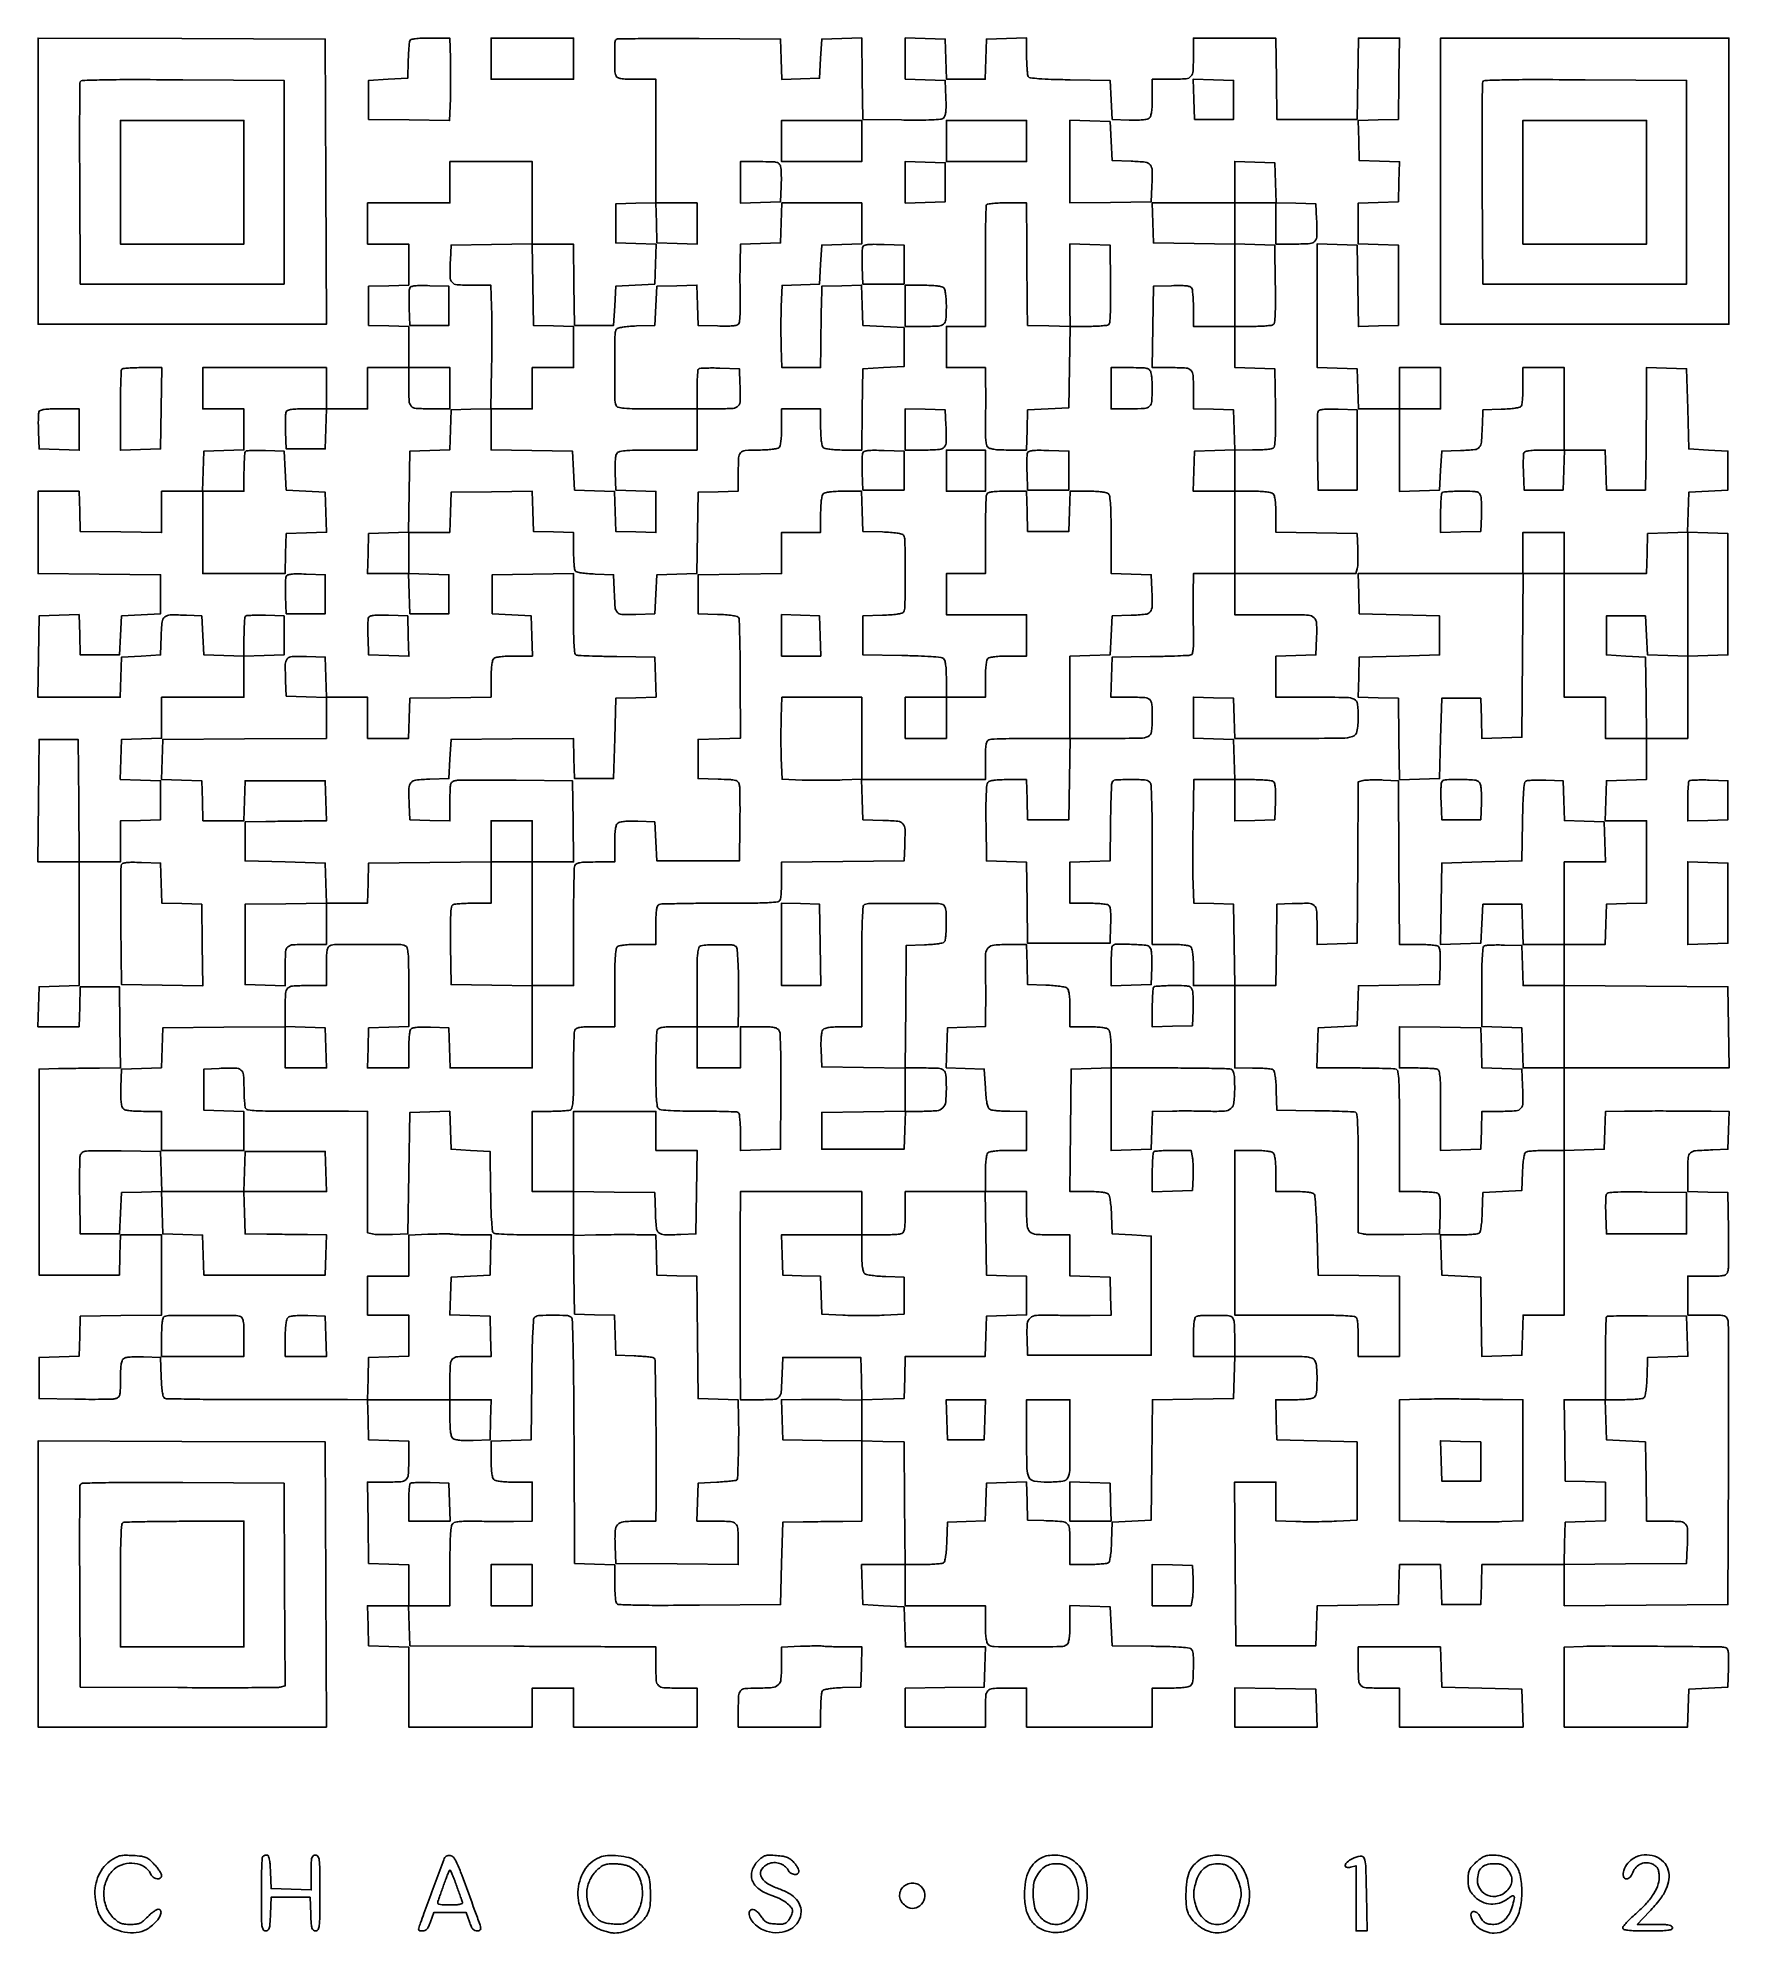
# Model space of a CAD drawing. Extents: x 156 to 936, y 95 to 969.
import ezdxf

# ---------------------------------------------------------------- set-up
doc = ezdxf.new("R2010")
doc.units = 0

msp = doc.modelspace()

# ---------------------------------------------------------------- linework, layer by layer
for points in [[(422.678518, 968.345184, 0.192582), (422.109916, 967.018448, 0.00503), (422.015922, 960.458154, 0.008311), (422.09394, 954.143095, 0.084559), (422.606989, 951.581787, 0.192406), (423.346128, 950.782907, 0.06988), (424.845898, 950.311531, 0.034532), (427.428287, 950.062976, 0.00673), (432.106989, 950), (441, 950), (441, 921.537526), (441, 893.075052), (431.75, 892.787526), (422.5, 892.5), (422.5, 883.5), (422.5, 874.5), (431.787023, 874.211984), (441.074046, 873.923969), (440.787023, 864.711984), (440.5, 855.5), (431.5, 855), (422.5, 854.5), (422, 845.5), (421.5, 836.5), (412.5, 836.5), (403.5, 836.5), (403.227935, 855.25), (402.955869, 874), (393.477935, 874), (384, 874), (384, 893), (384, 912), (365, 912), (346, 912), (346, 902.5), (346, 893), (327, 893), (308, 893), (308, 883.5), (308, 874), (317.5, 874), (327, 874), (327, 864.537526), (327, 855.075052), (317.75, 854.787526), (308.5, 854.5), (308.5, 845.5), (308.5, 836.5), (317.75, 836.212474), (327, 835.924948), (327, 826.462474), (327, 817), (317.5, 817), (308, 817), (308, 807.5), (308, 798), (298.5, 798), (289, 798), (289, 807.5), (289, 817), (260.5, 817), (232, 817), (232, 807.5), (232, 798), (241.5, 798), (251, 798), (251, 788.537526), (251, 779.075052), (241.75, 778.787526), (232.5, 778.5), (232.212474, 769.25), (231.924948, 760), (222.462474, 760), (213, 760), (213, 750.477935), (213, 740.955869), (194.25, 741.227935), (175.5, 741.5), (175.212474, 750.75), (174.924948, 760), (165.462474, 760), (156, 760), (156, 741.015573), (156, 722.031147), (184.25, 721.765573), (212.5, 721.5), (212.5, 712.5), (212.5, 703.5), (203.5, 703), (194.5, 702.5), (194, 693.5), (193.5, 684.5), (184.5, 684.5), (175.5, 684.5), (175.211984, 693.787023), (174.923969, 703.074046), (165.711984, 702.787023), (156.5, 702.5), (156.227935, 683.75), (155.955869, 665), (174.940409, 665), (193.924948, 665), (194.212474, 674.25), (194.5, 683.5), (203.5, 684), (212.5, 684.5), (212.788797, 693.240685, -0.017722), (213.237089, 699.777845, -0.198326), (214.45151, 702.02491, -0.170867), (216.988791, 702.937542, -0.012477), (224.520917, 702.800912), (231.5, 702.5), (232, 693.5), (232.5, 684.5), (241.75, 684.212474), (251, 683.924948), (251, 674.462474), (251, 665), (232, 665), (213, 665), (213, 655.537526), (213, 646.075052), (203.75, 645.787526), (194.5, 645.5), (194.212977, 636.288016), (193.925954, 627.076031), (203.212977, 626.788016), (212.5, 626.5), (212.5, 617.5), (212.5, 608.5), (203.25, 608.212474), (194, 607.924948), (194, 598.462474), (194, 589), (184.515573, 589), (175.031147, 589), (174.765573, 617.25), (174.5, 645.5), (165.5, 645.5), (156.5, 645.5), (156.234427, 617.25), (155.968853, 589), (165.484427, 589), (175, 589), (175, 560.537526), (175, 532.075052), (165.75, 531.787526), (156.5, 531.5), (156.212474, 522.25), (155.924948, 513), (165.424948, 513), (174.924948, 513), (175.212474, 522.25), (175.5, 531.5), (184.5, 531.5), (193.5, 531.5), (193.772065, 512.75), (194.044131, 494), (184.272065, 493.948134, 0.001233), (179.877058, 493.913967, 0.000769), (174.726794, 493.853302, 0.000772), (169.649831, 493.777852, 0.001402), (165.5, 493.698134), (156.5, 493.5), (156.5, 446), (156.5, 398.5), (175, 398.5), (193.5, 398.5), (193.787526, 407.75), (194.075052, 417), (203.537526, 417), (213, 417), (213, 398.522065), (213, 380.044131), (194.25, 379.772065), (175.5, 379.5), (175.212964, 370.287036), (174.925929, 361.074071), (165.712964, 360.787036), (156.5, 360.5), (156.5, 351), (156.5, 341.5), (173, 341.233386, 0.003212), (179.484345, 341.170267, 0.004415), (185.314062, 341.202442, 0.002866), (190.203626, 341.300636, 0.052025), (191.75, 341.502438, 0.116864), (192.998813, 342.131139, 0.157266), (193.666682, 343.196991, 0.056715), (193.94564, 345.258992, 0.00529), (194, 350.396607, -0.009439), (194.074667, 354.351306, -0.027186), (194.32691, 357.081878, -0.038515), (194.749189, 358.939991, -0.145416), (195.405204, 359.921326, -0.126804), (196.431833, 360.405224, -0.023545), (198.514748, 360.701133, -0.021342), (201.264652, 360.842502, -0.01153), (204.655204, 360.793771), (212.5, 360.5), (212.792098, 351.532999, 0.009802), (212.99172, 347.709784, 0.020255), (213.32689, 344.737042, 0.020143), (213.754615, 342.549132, 0.194196), (214.292098, 341.791394, 0.137884), (215.322394, 341.476993, 0.000719), (226.013929, 341.255617, 0.003115), (238.229463, 341.096368, 0.001961), (252.5, 341.055213, -0.000139), (267.341689, 341.066495, -0.000166), (281.337414, 341.068596, -0.000143), (293.140366, 341.063076, -0.001082), (298.712474, 341.046818), (307.924948, 341), (308.212474, 331.75), (308.5, 322.5), (317.75, 322.212474), (327, 321.924948), (327, 313.069463, -0.014911), (326.799303, 306.341017, -0.196101), (325.74396, 304.139032, -0.17455), (323.393009, 303.170009, -0.011337), (315.896147, 303), (307.955869, 303), (308.227935, 284.25), (308.5, 265.5), (317.75, 265.212474), (327, 264.924948), (327, 255.462474), (327, 246), (317.462474, 246), (307.924948, 246), (308.212474, 236.75), (308.5, 227.5), (317.75, 227.212474), (327, 226.924948), (327, 208.462474), (327, 190), (355.5, 190), (384, 190), (384, 199), (384, 208), (393.5, 208), (403, 208), (403, 199), (403, 190), (431.5, 190), (460, 190), (460, 199), (460, 208), (452.081787, 208, -0.01141), (444.599988, 208.170753, -0.175208), (442.252746, 209.14255, -0.195511), (441.199638, 211.349521, -0.014768), (441, 218.106989), (441, 227), (432.25, 227.03929, 0.00002), (426.597157, 227.064452, 0.000002), (411.970312, 227.128935, 0.000002), (394.521915, 227.205724, 0.000002), (375.5, 227.28929), (327.5, 227.5), (327.212474, 236.75), (326.924948, 246), (336.462474, 246), (346, 246), (346, 264.377555, -0.002926), (346.057077, 274.131546, -0.015847), (346.286707, 279.419848, -0.02527), (346.692815, 282.635756, -0.177306), (347.47458, 283.978903, -0.125079), (348.589189, 284.508902, -0.024523), (350.802749, 284.834299, -0.020936), (353.814653, 285.000288, -0.00977), (357.72458, 284.975462, 0.003165), (361.717686, 284.89735, 0.001862), (366.492533, 284.851957, 0.001862), (371.264977, 284.842131, 0.00318), (375.25, 284.874114), (384, 285), (384, 294), (384, 303), (375.7, 303, -0.011084), (372.171507, 303.07823, -0.020332), (369.306878, 303.322289, -0.021091), (367.139671, 303.689458, -0.144849), (366.2, 304.2, -0.144682), (365.689961, 305.138013, -0.021131), (365.322617, 307.298731, -0.02038), (365.078344, 310.152513, -0.011159), (365, 313.662474), (365, 321.924948), (374.25, 322.212474), (383.5, 322.5), (383.766172, 350.450978, -0.002117), (383.953819, 364.091611, -0.008542), (384.245722, 372.411295, -0.006373), (384.615675, 378.103606, -0.236059), (385.266172, 379.185665, -0.132884), (387.354238, 379.835404, -0.009436), (393.503224, 379.949665, -0.009443), (399.651822, 379.831748, -0.132709), (401.741586, 379.180871, -0.247526), (402.434987, 377.968938, -0.002047), (402.776578, 366.697023, -0.004467), (403.057771, 350.415055, -0.000939), (403.241586, 321.946183), (403.5, 265.5), (412.75, 265.212474), (422, 264.924948), (422.015313, 256.712474, 0.009002), (422.079642, 253.474946, 0.012028), (422.261521, 250.541598, 0.009309), (422.515859, 248.118874, 0.111053), (422.831965, 247.237645, 0.244572), (424.020271, 246.548633, 0.004895), (431.203429, 246.290377, 0.006891), (441.970603, 246.157217, 0.001398), (461.066653, 246.237645), (498.5, 246.5), (499, 265.5), (499.5, 284.5), (509, 284.643608, -0.000218), (513.272687, 284.706331, -0.000136), (518.279688, 284.776284, -0.000137), (523.215497, 284.842549, -0.000248), (527.25, 284.893608), (536, 285), (536, 303.536212), (536, 322.072424), (545.75, 321.786212), (555.5, 321.5), (555.765573, 293.25), (556.031147, 265), (545.978047, 265), (535.924948, 265), (536.212474, 255.75), (536.5, 246.5), (546, 246), (555.5, 245.5), (555.787526, 236.25), (556.075052, 227), (574.575052, 227), (593.075052, 227), (592.787526, 217.75), (592.5, 208.5), (574.25, 208.227441), (556, 207.954883), (556, 198.977441), (556, 190), (574.5, 190), (593, 190), (593, 197.418213, -0.01257), (593.178205, 204.50542, -0.179949), (594.159562, 206.785965, -0.190034), (596.370658, 207.807402, -0.014293), (603.106989, 208), (612, 208), (612, 199), (612, 190), (641, 190), (670, 190), (670, 199), (670, 208), (678.3, 208, 0.011084), (681.828493, 208.07823, 0.020332), (684.693122, 208.322289, 0.021091), (686.860329, 208.689458, 0.144849), (687.8, 209.2, 0.180401), (688.685169, 211.138057, 0.012492), (688.96907, 217.240225, 0.01435), (688.925484, 223.301223, 0.133167), (688.156667, 225.780748, 0.220626), (687.138701, 226.434756, 0.014219), (683.543791, 226.825726, 0.013417), (678.130132, 227.113258, 0.003499), (669.421979, 227.280748), (651.5, 227.5), (651, 236.5), (650.5, 245.5), (641.25, 245.787526), (632, 246.075052), (632, 237.659971, -0.009778), (631.924976, 233.823812, -0.024549), (631.678612, 231.037727, -0.031231), (631.283449, 229.085597, -0.155204), (630.686855, 228.155075, -0.171451), (627.924076, 227.136789, -0.003314), (612.505428, 227.030458, -0.003312), (597.086098, 227.128481, -0.171591), (594.324871, 228.145344, -0.153795), (593.721058, 229.081444, -0.032206), (593.322349, 231.01567, -0.024946), (593.075076, 233.786171, -0.009784), (593, 237.622445), (593, 246), (574.5, 246), (556, 246), (556, 255.5), (556, 265), (564.25, 265.015313, 0.008591), (567.498009, 265.077158, 0.011595), (570.431384, 265.251635, 0.008743), (572.855762, 265.495093, 0.112618), (573.707902, 265.798312, 0.195149), (574.24575, 266.552989, 0.020215), (574.673305, 268.737125, 0.020298), (575.008289, 271.707636, 0.009786), (575.207902, 275.532999), (575.5, 284.5), (584.211627, 284.788373), (592.923254, 285.076746), (593.211627, 293.788373), (593.5, 302.5), (602.710527, 302.787003), (611.921055, 303.074007), (612.210527, 294.287003), (612.5, 285.5), (620, 285.24697, -0.008651), (628.397932, 284.818085, -0.167265), (630.765357, 283.817746, -0.199345), (631.812399, 281.627978, -0.013122), (632, 274.480948), (632, 265), (640.25, 265.015313, 0.008591), (643.498009, 265.077158, 0.011595), (646.431384, 265.251635, 0.008743), (648.855762, 265.495093, 0.112618), (649.707902, 265.798312, 0.195149), (650.24575, 266.552989, 0.020215), (650.673305, 268.737125, 0.020298), (651.008289, 271.707636, 0.009786), (651.207902, 275.532999), (651.5, 284.5), (660.5, 285), (669.5, 285.5), (669.76578, 313.227993), (670.03156, 340.955985), (688.76578, 341.227993), (707.5, 341.5), (707.786212, 351.25), (708.072424, 361), (726.001028, 361, -0.002155), (736.960232, 360.952766, -0.023261), (741.384548, 360.708594, -0.064996), (743.720129, 360.158147, -0.181488), (744.964816, 359.065741, -0.107088), (745.817478, 356.078409, -0.018612), (745.979465, 350.178425, -0.015314), (745.740238, 344.259859, -0.180517), (744.8, 342.2, -0.145015), (743.858679, 341.688958, -0.021051), (741.684979, 341.321964, -0.020283), (738.809501, 341.078116, -0.01101), (735.262474, 341), (726.924948, 341), (727.212474, 331.75), (727.5, 322.5), (746, 322), (764.5, 321.5), (764.5, 303.5), (764.5, 285.5), (755, 285, -0.006705), (750.692462, 284.831176, -0.004022), (745.573437, 284.74047, -0.004027), (740.478127, 284.732216, -0.007), (736.25, 284.81862), (727, 285.13724), (727, 294.06862), (727, 303), (717.487975, 303), (707.97595, 303), (708.237975, 265.25), (708.5, 227.5), (727, 227.5), (745.5, 227.5), (745.787236, 236.728072), (746.074471, 245.956143), (764.787236, 246.228072), (783.5, 246.5), (783.787526, 255.75), (784.075052, 265), (793.5, 265), (802.924948, 265), (803.212474, 255.75), (803.5, 246.5), (812.5, 246.5), (821.5, 246.5), (821.787526, 255.75), (822.075052, 265), (841.037526, 265), (860, 265), (860, 255.487975), (860, 245.97595), (897.75, 246.237975), (935.5, 246.5), (935.773353, 311, 0.0008), (935.838997, 335.887072, 0.001267), (935.807077, 357.214063, 0.00027), (935.721383, 375.962205, 0.057926), (935.504301, 377.75, 0.122696), (934.850316, 379.003959, 0.154689), (933.732751, 379.672269, 0.053344), (931.549255, 379.947567, 0.004708), (925.980948, 380), (917, 380), (917, 389), (917, 398), (925.980948, 398, 0.004723), (931.546285, 398.052569, 0.05326), (933.733241, 398.32806, 0.153853), (934.855448, 398.996239, 0.122337), (935.516124, 400.25, 0.054093), (935.724896, 401.805286, 0.002845), (935.823778, 406.832812, 0.00446), (935.854068, 412.824029, 0.003227), (935.785177, 419.5), (935.5, 436.5), (926.25, 436.787526), (917, 437.075052), (917, 446.018474, -0.014194), (917.190094, 452.713321, -0.199365), (918.215838, 454.834916, -0.165063), (920.527107, 455.811311, -0.009054), (928.5, 456.245668), (935.5, 456.5), (935.788933, 465.25), (936.077866, 474), (927.788933, 474.065134, 0.000906), (916.804713, 474.131539, 0.000875), (905.692532, 474.159122, 0.000916), (895.575475, 474.147996, 0.001976), (887.788933, 474.094396), (879.077866, 474), (878.788933, 465.25), (878.5, 456.5), (869.25, 456.212474), (860, 455.924948), (860, 474.962474), (860, 494), (898.022065, 494), (936.044131, 494), (935.772065, 512.75), (935.5, 531.5), (897.75, 531.762025), (860, 532.02405), (860, 541.512025), (860, 551), (869.462474, 551), (878.924948, 551), (879.212474, 560.25), (879.5, 569.5), (888.75, 569.787526), (898, 570.075052), (898, 589.037526), (898, 608), (888.462474, 608), (878.924948, 608), (879.212474, 617.25), (879.5, 626.5), (888.75, 626.787526), (898, 627.075052), (898, 636.537526), (898, 646), (907.5, 646), (917, 646), (917, 664.962474), (917, 683.924948), (926.25, 684.212474), (935.5, 684.5), (935.5, 712.5), (935.5, 740.5), (926.212977, 740.788016), (916.925954, 741.076031), (917.212977, 750.288016), (917.5, 759.5), (926.5, 760), (935.5, 760.5), (935.5, 769.5), (935.5, 778.5), (926.5, 779), (917.5, 779.5), (917, 798), (916.5, 816.5), (907.25, 816.787526), (898, 817.075052), (897.920976, 798.287526, -0.000609), (897.878178, 790.397897, -0.000549), (897.814941, 782.228211, -0.000549), (897.742156, 774.903415, -0.00174), (897.670976, 770), (897.5, 760.5), (888.5, 760.5), (879.5, 760.5), (879.212474, 769.75), (878.924948, 779), (869.462474, 779), (860, 779), (860, 798), (860, 817), (850.5, 817), (841, 817), (840.984687, 808.75, -0.008579), (840.922928, 805.502124, -0.011582), (840.748704, 802.569165, -0.008725), (840.505619, 800.145071, -0.112667), (840.202843, 799.293967, -0.192561), (839.466763, 798.763838, -0.02067), (837.36687, 798.333008, -0.020911), (834.539342, 797.994333, -0.010674), (830.968156, 797.793967), (822.5, 797.5), (822.245668, 790.5, -0.009206), (821.81473, 782.633677, -0.159803), (820.850964, 780.289491, -0.195196), (818.746161, 779.198354, -0.014923), (812.240685, 778.788797), (803.5, 778.5), (803, 769.5), (802.5, 760.5), (793.25, 760.212474), (784, 759.924948), (784, 778.962474), (784, 798), (793.5, 798), (803, 798), (803, 807.5), (803, 817), (793.5, 817), (784, 817), (784, 807.5), (784, 798), (774.537526, 798), (765.075052, 798), (764.787526, 807.25), (764.5, 816.5), (755.25, 816.787526), (746, 817.075052), (746, 845.575052), (746, 874.075052), (755.25, 873.787526), (764.5, 873.5), (764.772202, 854.712768), (765.044404, 835.925536), (774.272202, 836.212768), (783.5, 836.5), (783.5, 855), (783.5, 873.5), (774.25, 873.787526), (765, 874.075052), (765, 883.5), (765, 892.924948), (774.25, 893.212474), (783.5, 893.5), (783.787023, 902.711984), (784.074046, 911.923969), (774.787023, 912.211984), (765.5, 912.5), (765.212977, 921.711984), (764.925954, 930.923969), (774.212977, 931.211984), (783.5, 931.5), (783.772065, 950.25), (784.044131, 969), (774.544131, 969), (765.044131, 969), (764.772065, 950.25), (764.5, 931.5), (746, 931.5), (727.5, 931.5), (727.227935, 950.25), (726.955869, 969), (707.977935, 969), (689, 969), (688.986345, 961.75, -0.010923), (688.798822, 953.848592, -0.167696), (687.807493, 951.351215, -0.201044), (685.553316, 950.223622, -0.016759), (678.883369, 950), (670, 950), (670, 941.622445, -0.009406), (669.9254, 937.657348, -0.027148), (669.673265, 934.921657, -0.03848), (669.251072, 933.060853, -0.145524), (668.594796, 932.078674, -0.126804), (667.568167, 931.594776, -0.023545), (665.485252, 931.298867, -0.021342), (662.735348, 931.157498, -0.01153), (659.344796, 931.206229), (651.5, 931.5), (651, 940.5), (650.5, 949.5), (632.044584, 949.773353, -0.003561), (623.331725, 949.964479, -0.012194), (617.675066, 950.267063, -0.01105), (613.785498, 950.657029, -0.224357), (612.809897, 951.273353, -0.112262), (612.502193, 952.136695, -0.008866), (612.255038, 954.574133, -0.011689), (612.078009, 957.523794, -0.00868), (612.015313, 960.787526), (612, 969.075052), (602.75, 968.787526), (593.5, 968.5), (593.212474, 959.25), (592.924948, 950), (584, 950), (575.075052, 950), (574.787526, 959.25), (574.5, 968.5), (565.25, 968.787526), (556, 969.075052), (556, 959.575052), (556, 950.075052), (565.25, 949.787526), (574.5, 949.5), (574.787955, 941.403945, -0.008942), (574.858305, 937.422674, -0.030291), (574.700505, 934.829635, -0.047636), (574.323256, 933.114815, -0.142536), (573.657104, 932.130385, -0.150949), (572.310631, 931.572043, -0.011656), (568.363156, 931.294702, -0.011716), (562.712463, 931.162451, -0.003819), (554.369149, 931.226441), (536.5, 931.5), (536.227798, 950.287232), (535.955596, 969.074464), (526.727798, 968.787232), (517.5, 968.5), (517, 959.5), (516.5, 950.5), (507.788034, 950.211622), (499.076067, 949.923244), (498.788034, 959.211622), (498.5, 968.5), (460.928518, 968.761851, 0.001702), (446.475308, 968.813373, 0.002763), (434.194344, 968.747469, 0.000432), (423.329691, 968.619736, 0.195635)], [(327.488341, 967.75, 0.062379), (327.299299, 966.905307, 0.004511), (327.092081, 964.517187, 0.006263), (326.905777, 961.655284, 0.004694), (326.769726, 958.5), (326.5, 950.5), (317.5, 950), (308.5, 949.5), (308.5, 940.5), (308.5, 931.5), (327.183118, 931.228181), (345.866235, 930.956361), (346.183118, 940.90219, 0.004653), (346.283849, 945.369521, 0.002924), (346.322455, 950.592503, 0.002935), (346.300217, 955.732908, 0.005368), (346.212474, 959.924009), (345.924948, 969), (336.931089, 969, 0.008062), (332.771989, 968.932935, 0.024846), (329.969044, 968.702776, 0.032693), (328.12299, 968.334376, 0.245695)], [(269.5, 902.5), (269.5, 855.5), (222.5, 855.5), (175.5, 855.5), (175.239372, 901.5, -0.000997), (175.174287, 919.225103, -0.001596), (175.197198, 934.357597, -0.000282), (175.267665, 947.72814, -0.090314), (175.461789, 948.759906, -0.301449), (176.45055, 949.464468, -0.003096), (185.402033, 949.70934, -0.005599), (198.68089, 949.841585, -0.001079), (222.722417, 949.759906), (269.5, 949.5)], [(916.5, 902.5), (916.5, 855.5), (869.5, 855.5), (822.5, 855.5), (822.239372, 901.5, -0.000997), (822.174287, 919.225103, -0.001596), (822.197198, 934.357597, -0.000282), (822.267665, 947.72814, -0.090314), (822.461789, 948.759906, -0.301449), (823.45055, 949.464468, -0.003096), (832.402033, 949.70934, -0.005599), (845.68089, 949.841585, -0.001079), (869.722417, 949.759906), (916.5, 949.5)], [(651, 921.5), (651.5, 912.5), (660.240685, 912.211203, -0.017722), (666.777845, 911.762911, -0.198326), (669.02491, 910.54849, -0.170867), (669.937542, 908.011209, -0.012477), (669.800912, 900.479083), (669.5, 893.5), (650.75, 893.227935), (632, 892.955869), (632, 912.015461), (632, 931.075052), (641.25, 930.787526), (650.5, 930.5)], [(726.787036, 902.287036), (727.074071, 893.074071), (736.287036, 892.787036), (745.5, 892.5), (745.800912, 885.520917, -0.012322), (745.941866, 877.88044, -0.176722), (745.009281, 875.372662, -0.202101), (742.732324, 874.227183, -0.01682), (735.980948, 874), (727, 874), (727, 883.5), (727, 893), (717.5, 893), (708, 893), (708, 883.537526), (708, 874.075052), (717.25, 873.787526), (726.5, 873.5), (726.746956, 855.557135, -0.00333), (726.80957, 846.740947, -0.013443), (726.667344, 841.363473, -0.01462), (726.374715, 837.827267, -0.227096), (725.746956, 836.822448, -0.111594), (724.87328, 836.509959, -0.00911), (722.442856, 836.258725, -0.011876), (719.500805, 836.078937, -0.008857), (716.25, 836.015313), (708, 836), (708, 826.537526), (708, 817.075052), (717.25, 816.787526), (726.5, 816.5), (726.773792, 798.573721, -0.003244), (726.852313, 789.635503, -0.013907), (726.716418, 784.310485, -0.016205), (726.420432, 780.866523, -0.225497), (725.773792, 779.839034, -0.110898), (724.885456, 779.520179, -0.009361), (722.450739, 779.263597, -0.012067), (719.502728, 779.080161, -0.009039), (716.25, 779.015313), (708, 779), (708, 769.5), (708, 760), (716.3, 760, -0.011084), (719.828493, 759.92177, -0.020332), (722.693122, 759.677711, -0.021091), (724.860329, 759.310542, -0.144849), (725.8, 758.8, -0.144751), (726.310247, 757.861303, -0.021115), (726.677518, 755.697912, -0.02036), (726.921703, 752.839661, -0.011128), (727, 749.322065), (727, 741.044131), (745.75, 740.772065), (764.5, 740.5), (764.800912, 733.520917, -0.008627), (764.874264, 730.682454, -0.009416), (764.846004, 727.924858, -0.00895), (764.735265, 725.569348, -0.045288), (764.53186, 724.270917), (763.961896, 722), (735.980948, 722), (708, 722), (708, 712.5), (708, 703), (717.25, 702.933947, 0.00159), (721.414502, 702.917453, 0.000987), (726.303391, 702.923287, 0.00099), (731.128734, 702.94812, 0.001788), (735.080692, 702.990414, -0.018958), (741.982123, 702.827269, -0.182148), (744.617061, 701.644589, -0.188209), (745.770361, 699.0375, -0.020467), (745.793771, 692.344796), (745.5, 684.5), (736.25, 684.212474), (727, 683.924948), (727, 674.462474), (727, 665), (745.393011, 665, -0.00373), (759.576702, 664.894187, -0.109502), (763.070165, 664.064954, -0.256607), (764.634279, 661.861172, -0.028723), (765, 655.5, -0.045826), (764.424295, 649.231802, -0.274541), (762.352568, 646.86519, -0.077116), (757.587406, 646.086724, -0.002002), (735.930537, 646), (708.075052, 646), (707.787526, 655.25), (707.5, 664.5), (698.25, 664.787526), (689, 665.075052), (689, 655.575052), (689, 646.075052), (698.25, 645.787526), (707.5, 645.5), (707.787526, 636.25), (708.075052, 627), (716.287526, 626.984687, -0.009211), (719.527258, 626.918956, -0.012245), (722.467433, 626.732898, -0.009596), (724.895183, 626.472431, -0.110258), (725.793098, 626.149034, -0.187221), (726.389362, 625.340297, -0.039341), (726.721251, 623.5815, -0.027159), (726.864234, 620.914541, -0.008519), (726.793098, 616.914347), (726.5, 608.5), (717.25, 608.212474), (708, 607.924948), (708, 617.462474), (708, 627), (698.575061, 627), (689.150122, 627), (688.825061, 607.25, 0.002085), (688.724299, 599.049566, 0.002006), (688.690203, 590.741992, 0.001984), (688.718576, 583.419371, 0.007287), (688.822437, 578.786567), (689.144874, 570.073135), (698.322437, 569.786567), (707.5, 569.5), (707.772065, 550.75), (708.044131, 532), (717.5, 532), (726.955869, 532), (727.227935, 550.75), (727.5, 569.5), (734.479083, 569.800912, -0.012342), (742.122836, 569.941627, -0.177188), (744.629356, 569.006711, -0.201759), (745.773732, 566.724982, -0.016678), (746, 559.943422), (746, 550.924948), (755.25, 551.212474), (764.5, 551.5), (764.762155, 588.733999), (765.02431, 625.967997), (767.283072, 626.534911, -0.045399), (768.57617, 626.737184, -0.008911), (770.928429, 626.8469, -0.009387), (773.683345, 626.874489, -0.008583), (776.520917, 626.800912), (783.5, 626.5), (783.762025, 588.75), (784.02405, 551), (792.262025, 550.984687, -0.009183), (795.511529, 550.918958, -0.012216), (798.459942, 550.732898, -0.009558), (800.894571, 550.472455, -0.110356), (801.793098, 550.149034, -0.187221), (802.389362, 549.340297, -0.039341), (802.721251, 547.5815, -0.027159), (802.864234, 544.914541, -0.008519), (802.793098, 540.914347), (802.5, 532.5), (783.787236, 532.228072), (765.074471, 531.956143), (764.787236, 522.728072), (764.5, 513.5), (755.5, 513), (746.5, 512.5), (746.212474, 503.25), (745.924948, 494), (763.380687, 494, -0.003237), (770.183883, 493.955952, -0.004731), (776.173452, 493.821697, -0.002387), (781.244199, 493.635784, -0.081426), (782.418213, 493.393011, -0.273), (783.33094, 492.2442, -0.020733), (783.730382, 488.135087, -0.01238), (783.952559, 480.897163, -0.001482), (784, 464.893011), (784, 437), (792.25, 436.984687, -0.009158), (795.503986, 436.919039, -0.01219), (798.455895, 436.733216, -0.009524), (800.89348, 436.473134, -0.110447), (801.791346, 436.150117, -0.190691), (802.391596, 435.324421, -0.03736), (802.721257, 433.481964, -0.025891), (802.863419, 430.674656, -0.007874), (802.791346, 426.41543), (802.5, 417.5), (786, 417.214485, -0.003332), (779.515656, 417.145502, -0.004581), (773.685937, 417.175744, -0.002978), (768.797256, 417.275019, -0.053901), (767.25, 417.483537), (765, 418.038104), (765, 445.550437, 0.001883), (764.946466, 459.76499, 0.009843), (764.733465, 467.588854, 0.009312), (764.403957, 472.610253, 0.287619), (763.684944, 473.567404, 0.080497), (762.686298, 473.775835, 0.001701), (757.634672, 473.986659, 0.003897), (751.711391, 474.167451, 0.002611), (744.934944, 474.286019), (727.5, 474.5), (727.207902, 483.467001, 0.009786), (727.008289, 487.292364, 0.020298), (726.673305, 490.262875, 0.020215), (726.24575, 492.447011, 0.195149), (725.707902, 493.201688, 0.112618), (724.855762, 493.504907, 0.008743), (722.431384, 493.748365, 0.011595), (719.498009, 493.922842, 0.008591), (716.25, 493.984687), (708, 494), (708, 513), (708, 532), (698.5, 532), (689, 532), (689, 540.3, 0.011084), (688.92177, 543.828493, 0.020332), (688.677711, 546.693122, 0.021091), (688.310542, 548.860329, 0.144849), (687.8, 549.8, 0.144849), (686.860329, 550.310542, 0.021091), (684.693122, 550.677711, 0.020332), (681.828493, 550.92177, 0.011084), (678.3, 551), (670, 551), (670, 587.8, 0.001599), (669.942827, 605.683156, 0.006294), (669.733696, 616.699638, 0.004074), (669.428508, 624.379766, 0.186502), (668.8, 625.8, 0.183803), (666.446404, 626.856278, 0.015779), (659.73161, 627.035915, 0.013238), (652.960231, 626.824007, 0.294776), (651.444716, 625.716527, 0.080575), (651.240839, 624.738951, 0.001624), (651.03046, 619.679282, 0.003801), (650.848429, 613.752865, 0.00254), (650.7261, 606.966527), (650.5, 589.5), (641.25, 589.212474), (632, 588.924948), (632, 579.462474), (632, 570), (640.25, 569.984687, -0.00917), (643.504112, 569.918959, -0.012203), (646.45641, 569.732898, -0.00954), (648.894283, 569.472467, -0.110402), (649.793098, 569.149034, -0.187221), (650.389362, 568.340297, -0.039341), (650.721251, 566.5815, -0.027159), (650.864234, 563.914541, -0.008519), (650.793098, 559.914347), (650.5, 551.5), (631.5, 551.5), (612.5, 551.5), (612.228072, 570.212764), (611.956143, 588.925529), (602.728072, 589.212764), (593.5, 589.5), (593.285999, 606.940913, -0.004306), (593.257989, 614.601155, -0.010385), (593.403766, 620.266298, -0.008096), (593.668561, 624.484768, -0.154677), (594.158444, 625.690913, -0.155212), (595.083284, 626.283844, -0.031047), (597.028013, 626.678192, -0.024571), (599.795026, 626.924713, -0.009932), (603.584919, 627), (611.924948, 627), (612.212474, 617.75), (612.5, 608.5), (622, 608.5), (631.5, 608.5), (631.772065, 627.25), (632.044131, 646), (614.103853, 646, 0.003151), (607.114907, 645.955962, 0.00462), (600.968881, 645.821697, 0.002283), (595.760124, 645.635936, 0.08173), (594.581787, 645.393011, 0.192406), (593.782907, 644.653872, 0.06988), (593.311531, 643.154102, 0.034532), (593.062976, 640.571713, 0.00673), (593, 635.893011), (593, 627), (564.462474, 627), (535.924948, 627), (536.212474, 617.75), (536.5, 608.5), (545.740334, 608.212602, -0.015844), (552.678762, 607.776454, -0.194277), (554.990355, 606.578192, -0.177046), (555.934395, 604.057347, -0.012739), (555.800912, 596.479083), (555.5, 589.5), (527.25, 589.234427), (499, 588.968853), (499, 581.066214, -0.007063), (498.955614, 577.924319, -0.008915), (498.821697, 575.020325, -0.007334), (498.631063, 572.599276, -0.068397), (498.393011, 571.581787, -0.271086), (497.257592, 570.67308, -0.02197), (493.306366, 570.270409, -0.012854), (486.33251, 570.047721, -0.001554), (470.974799, 570, 0.002113), (460.584885, 569.956085, 0.00323), (451.574722, 569.821697, 0.001149), (443.814248, 569.637956, 0.085316), (442.581787, 569.393011, 0.192406), (441.782907, 568.653872, 0.06988), (441.311531, 567.154102, 0.034532), (441.062976, 564.571713, 0.00673), (441, 559.893011), (441, 551), (432.7, 551, 0.011084), (429.171507, 550.92177, 0.020332), (426.306878, 550.677711, 0.021091), (424.139671, 550.310542, 0.144849), (423.2, 549.8, 0.17093), (422.619714, 548.588868, 0.011288), (422.283708, 544.675375, 0.011908), (422.063952, 539.080768, 0.003861), (422, 530.8), (422, 513), (413.106989, 513, 0.00673), (408.428287, 512.937024, 0.034532), (405.845898, 512.688469, 0.06988), (404.346128, 512.217093, 0.192406), (403.606989, 511.418213, 0.081332), (403.364262, 510.245528, 0.00242), (403.178303, 505.215903, 0.004765), (403.044051, 499.272999, 0.003264), (403, 492.525201, -0.002672), (402.948251, 482.840136, -0.019343), (402.718391, 478.18787, -0.038952), (402.282401, 475.584226, -0.244878), (401.418213, 474.606989, -0.06844), (400.400281, 474.368926, -0.007317), (397.9751, 474.178303, -0.008902), (395.066073, 474.044385, -0.00705), (391.918213, 474), (384, 474), (384, 455.5), (384, 437), (393.5, 437), (403, 437), (403, 455.5), (403, 474), (422, 474), (441, 474), (441, 465), (441, 456), (450.521593, 456), (460.043186, 456), (459.771593, 436.75), (459.5, 417.5), (452.520917, 417.199088, -0.012739), (444.942653, 417.065605, -0.177046), (442.421808, 418.009645, -0.194277), (441.223546, 420.321238, -0.015844), (440.787398, 427.259666), (440.5, 436.5), (421.75, 436.772065), (403, 437.044131), (403, 426.926262), (403, 416.808392), (413.25, 417.01945, -0.002339), (417.808897, 417.09199, -0.001545), (423.048352, 417.134653, -0.001555), (428.142118, 417.144549, -0.003015), (432.212474, 417.115253), (440.924948, 417), (441.212474, 407.75), (441.5, 398.5), (450.73449, 398.212679), (459.96898, 397.925359), (460.23449, 369.712679), (460.5, 341.5), (469.75, 341.212474), (479, 340.924948), (479.144302, 332.712474, -0.006315), (479.188665, 323.732395, -0.005312), (479.014449, 314.220618, -0.001272), (478.72361, 304.985385, -0.182303), (478.313171, 304, -0.174973), (477.890326, 303.785719, -0.003412), (475.433514, 303.5, -0.007763), (472.52849, 303.227803, -0.005075), (469.171191, 303), (460.5, 302.5), (460.211067, 293.75), (459.922134, 285), (467.87928, 285, -0.011684), (475.421865, 284.823722, -0.180874), (477.764981, 283.820304, -0.191063), (478.809395, 281.547392, -0.01329), (479, 274.377438), (479, 264.968853), (450.75, 265.234427), (422.5, 265.5), (422.20816, 273.237562, -0.018844), (422.208052, 280.460565, -0.172387), (423.352754, 283.33413, -0.190869), (425.994172, 284.686158, -0.023977), (432.535184, 285), (441, 285), (441.061264, 293.75, 0.002369), (441.112289, 316.285203, 0.002586), (440.944984, 338.170543, 0.000315), (440.66333, 359.116618, 0.195257), (440.20973, 360.19027, 0.163565), (439.610981, 360.487769, 0.006786), (437.205333, 360.785917, 0.01115), (434.301404, 361.04048, 0.007624), (430.994391, 361.205609), (422.5, 361.5), (422.212964, 370.712964), (421.925929, 379.925929), (412.712964, 380.212964), (403.5, 380.5), (403.227441, 398.75), (402.954883, 417), (385.227441, 417.015313, -0.004095), (378.345098, 417.077625, -0.006163), (372.347108, 417.255038, -0.002752), (367.253043, 417.496687, -0.128972), (366.273353, 417.809897, -0.224357), (365.657029, 418.785498, -0.01105), (365.267063, 422.675066, -0.012194), (364.964479, 428.331725, -0.003561), (364.773353, 437.044584), (364.5, 455.5), (355.5, 456), (346.5, 456.5), (346.210527, 465.287003), (345.921055, 474.074007), (336.710527, 473.787003), (327.5, 473.5), (327, 445.5), (326.5, 417.5), (319.520917, 417.199088, -0.008627), (316.682454, 417.125736, -0.009416), (313.924858, 417.153996, -0.00895), (311.569348, 417.264735, -0.045288), (310.270917, 417.46814), (308, 418.038104), (308, 446.019052), (308, 474), (299.25, 474.095222, 0.002062), (294.644542, 474.126348, 0.00059), (287.505021, 474.136731, 0.000594), (279.449521, 474.129368, 0.000631), (271.554327, 474.102811, -0.003211), (262.32363, 474.119389, -0.012558), (256.625211, 474.309405, -0.012697), (252.829729, 474.62837, -0.227759), (251.81964, 475.257589, -0.111642), (251.508247, 476.128338, -0.009095), (251.2579, 478.552883, -0.011865), (251.078732, 481.487769, -0.008846), (251.015313, 484.730948, 0.020117), (250.756384, 490.879354, 0.208495), (249.583517, 493.060274, 0.166891), (247.044482, 493.94572, 0.011976), (239.479083, 493.800912), (232.5, 493.5), (232.5, 484), (232.5, 474.5), (241.75, 474.212474), (251, 473.924948), (251, 464.962474), (251, 456), (232, 456), (213, 456), (213, 465), (213, 474), (204.622445, 474, -0.009416), (200.660607, 474.074612, -0.02709), (197.924009, 474.326619, -0.038314), (196.061457, 474.748184, -0.145743), (195.080436, 475.40308, -0.128993), (194.592049, 476.450915, -0.022589), (194.297825, 478.626634, -0.020484), (194.15782, 481.52409, -0.010573), (194.207992, 485.15308), (194.5, 493.5), (203.712964, 493.787036), (212.925929, 494.074071), (213.212964, 503.287036), (213.5, 512.5), (241.75, 512.765573), (270, 513.031147), (270, 520.933786, -0.011443), (270.170972, 528.403289, -0.175354), (271.143057, 530.748458, -0.195345), (273.35013, 531.800585, -0.014753), (280.106989, 532), (289, 532), (289, 540.893011, -0.00673), (289.062976, 545.571713, -0.034532), (289.311531, 548.154102, -0.06988), (289.782907, 549.653872, -0.192406), (290.581787, 550.393011, -0.089988), (293.432952, 550.932228, -0.001855), (308, 550.986276, -0.001855), (322.567048, 550.932228, -0.089988), (325.418213, 550.393011, -0.248902), (326.288297, 549.393938, -0.036362), (326.720189, 546.646395, -0.01833), (326.948905, 541.738583, -0.002478), (327, 531.430537), (327, 513.075052), (317.75, 512.787526), (308.5, 512.5), (308.212474, 503.25), (307.924948, 494), (317.462474, 494), (327, 494), (327.015313, 502.25, -0.00917), (327.081041, 505.504112, -0.012203), (327.267102, 508.45641, -0.00954), (327.527533, 510.894283, -0.110402), (327.850966, 511.793098, -0.187221), (328.659703, 512.389362, -0.039341), (330.4185, 512.721251, -0.027159), (333.085459, 512.864234, -0.008519), (337.085653, 512.793098), (345.5, 512.5), (345.787526, 503.25), (346.075052, 494), (365.037526, 494), (384, 494), (384, 512.977935), (384, 531.955869), (365.25, 532.227935), (346.5, 532.5), (346.269936, 550.453304, -0.003387), (346.21716, 559.19071, -0.013149), (346.363442, 564.601246, -0.01367), (346.65421, 568.198071, -0.228051), (347.269936, 569.187991, -0.112035), (348.134327, 569.496472, -0.008952), (350.562106, 569.744341, -0.011755), (353.500405, 569.921833, -0.008742), (356.75, 569.984687), (365, 570), (365, 579.515573), (365, 589.031147), (336.75, 588.765573), (308.5, 588.5), (308.212474, 579.25), (307.924948, 570), (298.462474, 570), (289, 570), (289, 560.5), (289, 551), (281.081787, 551, 0.011435), (273.597657, 550.828811, 0.175657), (271.251172, 549.85465, 0.195156), (270.198903, 547.642834, 0.014649), (270, 540.855485), (270, 531.924948), (260.75, 532.212474), (251.5, 532.5), (251.5, 551), (251.5, 569.5), (270.287232, 569.772202), (289.074464, 570.044404), (288.787232, 579.272202), (288.5, 588.5), (270, 589), (251.5, 589.5), (251.5, 598.5), (251.5, 607.5), (261, 607.670976, -0.000734), (265.310027, 607.742215, -0.000438), (270.437586, 607.814941, -0.000439), (275.54497, 607.878422, -0.000761), (279.787526, 607.920976), (289.075052, 608), (288.787526, 617.25), (288.5, 626.5), (270, 626.5), (251.5, 626.5), (251.212474, 617.25), (250.924948, 608), (241.5, 608), (232.075052, 608), (231.787526, 617.25), (231.5, 626.5), (222.212977, 626.788016), (212.925954, 627.076031), (213.212977, 636.288016), (213.5, 645.5), (251.25, 645.762025), (289, 646.02405), (289, 655.474499), (289, 664.924948), (279.75, 665.212474), (270.5, 665.5), (270.199088, 672.479083, -0.011928), (270.050889, 680.182645, -0.176334), (270.972515, 682.678754, -0.210428), (273.215167, 683.770984, -0.017872), (279.778718, 683.788514), (288.5, 683.5), (288.787526, 674.25), (289.075052, 665), (298.537526, 665), (308, 665), (308, 655.5), (308, 646), (317.462474, 646), (326.924948, 646), (327.212474, 655.25), (327.5, 664.5), (346.25, 664.772065), (365, 665.044131), (365, 673.322065, -0.011128), (365.078297, 676.839661, -0.02036), (365.322482, 679.697912, -0.021115), (365.689753, 681.861303, -0.144751), (366.2, 682.8, -0.145015), (367.141321, 683.311042, -0.021051), (369.315021, 683.678036, -0.020283), (372.190499, 683.921884, -0.01101), (375.737526, 684), (384.075052, 684), (383.787526, 693.25), (383.5, 702.5), (374.5, 703), (365.5, 703.5), (365.5, 712.5), (365.5, 721.5), (384.25, 721.772065), (403, 722.044131), (403, 703.49068, 0.003184), (403.058006, 694.382546, 0.013214), (403.273264, 688.889051, 0.013457), (403.607788, 685.283078, 0.278687), (404.25, 684.460699, 0.080116), (405.204778, 684.262852, 0.001532), (410.273438, 684.053037, 0.003672), (416.203177, 683.869375, 0.002447), (423, 683.742084), (440.5, 683.5), (440.787023, 674.288016), (441.074046, 665.076031), (431.787023, 664.788016), (422.5, 664.5), (422, 646), (421.5, 627.5), (412.5, 627.5), (403.5, 627.5), (403.212269, 636.765509), (402.924538, 646.031018), (374.712269, 645.765509), (346.5, 645.5), (346, 636.5), (345.5, 627.5), (336.759315, 627.211203, 0.017722), (330.222155, 626.762911, 0.198326), (327.97509, 625.54849, 0.170867), (327.062458, 623.011209, 0.012477), (327.199088, 615.479083), (327.5, 608.5), (336.75, 608.212474), (346, 607.924948), (346, 616.943422, -0.004647), (346.052055, 622.543692, -0.053322), (346.326761, 624.727552, -0.156216), (346.995363, 625.838911, -0.123761), (348.25, 626.480966, -0.053016), (349.904254, 626.681773, -0.001335), (357.476562, 626.774116, -0.002848), (366.374191, 626.808168, -0.001937), (376.5, 626.750018), (402.5, 626.5), (402.772065, 607.75), (403.044131, 589), (393.522065, 589), (384, 589), (384, 560.5), (384, 532), (393.5, 532), (403, 532), (403, 558.918213, -0.002105), (403.043914, 569.349147, -0.003219), (403.178303, 578.39385, -0.001141), (403.362026, 586.185299, -0.085344), (403.606989, 587.418213, -0.192406), (404.346128, 588.217093, -0.06988), (405.845898, 588.688469, -0.034532), (408.428287, 588.937024, -0.00673), (413.106989, 589), (422, 589), (422, 597.377555, -0.009406), (422.0746, 601.342652, -0.027148), (422.326735, 604.078343, -0.03848), (422.748928, 605.939147, -0.145524), (423.405204, 606.921326, -0.126804), (424.431833, 607.405224, -0.023545), (426.514748, 607.701133, -0.021342), (429.264652, 607.842502, -0.01153), (432.655204, 607.793771), (440.5, 607.5), (441, 598.5), (441.5, 589.5), (460.5, 589.5), (479.5, 589.5), (479.747311, 606, 0.003033), (479.805132, 612.481675, 0.004182), (479.77305, 618.303077, 0.002682), (479.679051, 623.188386, 0.050202), (479.487645, 624.712602, 0.132752), (478.832703, 625.94285, 0.142596), (477.663392, 626.63482, 0.050197), (475.372414, 626.982848, 0.004839), (469.740334, 627.212602), (460.5, 627.5), (460.5, 636.5), (460.5, 645.5), (470.251695, 645.786232), (480.003389, 646.072465), (479.932351, 673.339416, 0.002436), (479.853578, 683.87431, 0.003813), (479.672544, 692.935898, 0.001106), (479.438088, 700.797685, 0.131131), (479.147657, 701.761085, 0.203201), (478.440471, 702.26199, 0.016746), (476.171048, 702.679285, 0.018843), (473.178635, 703.011828, 0.010108), (469.467001, 703.207902), (460.5, 703.5), (460.5, 712.5), (460.5, 721.5), (479.75, 721.771593), (499, 722.043186), (499, 731.521593), (499, 741), (508, 741), (517, 741), (517, 749.3, -0.011084), (517.07823, 752.828493, -0.020332), (517.322289, 755.693122, -0.021091), (517.689458, 757.860329, -0.144849), (518.2, 758.8, -0.144682), (519.138013, 759.310039, -0.021131), (521.298731, 759.677383, -0.02038), (524.152513, 759.921656, -0.011159), (527.662474, 760), (535.924948, 760), (536.212474, 750.75), (536.5, 741.5), (545.467001, 741.207902, -0.009786), (549.292364, 741.008289, -0.020298), (552.262875, 740.673305, -0.020215), (554.447011, 740.24575, -0.195149), (555.201688, 739.707902, -0.140588), (555.89541, 737.35581, -0.001865), (555.952695, 722, -0.001865), (555.89541, 706.64419, -0.140588), (555.201688, 704.292098, -0.195149), (554.447011, 703.75425, -0.020215), (552.262875, 703.326695, -0.020298), (549.292364, 702.991711, -0.009786), (545.467001, 702.792098), (536.5, 702.5), (536.5, 693.5), (536.5, 684.5), (554.426204, 684.226208, -0.004527), (562.018538, 684.041483, -0.009449), (567.9248, 683.732439, -0.006421), (572.490107, 683.347971, -0.150078), (573.676204, 682.853763, -0.153905), (574.279311, 681.918316, -0.032122), (574.67771, 679.982997, -0.024916), (574.924918, 677.212024, -0.00979), (575, 673.377555), (575, 665), (584, 665), (593, 665), (593, 673.3, -0.011084), (593.07823, 676.828493, -0.020332), (593.322289, 679.693122, -0.021091), (593.689458, 681.860329, -0.144849), (594.2, 682.8, -0.144849), (595.139671, 683.310542, -0.021091), (597.306878, 683.677711, -0.020332), (600.171507, 683.92177, -0.011084), (603.7, 684), (612, 684), (612, 693.5), (612, 703), (593.5, 703), (575, 703), (575, 712.5), (575, 722), (584, 722), (593, 722), (593, 739.418213, -0.003244), (593.044049, 746.207024, -0.00474), (593.178303, 752.184475, -0.002396), (593.364228, 757.244542, -0.081401), (593.606989, 758.418213, -0.192061), (594.344751, 759.216672, -0.070053), (595.839867, 759.688208, -0.03465), (598.412948, 759.936924, -0.006773), (603.069463, 760), (611.924948, 760), (612.212474, 750.75), (612.5, 741.5), (622, 741.5), (631.5, 741.5), (631.787526, 750.75), (632.075052, 760), (640.337526, 760, -0.011159), (643.847487, 759.921656, -0.02038), (646.701269, 759.677383, -0.021131), (648.861987, 759.310039, -0.144682), (649.8, 758.8, -0.170869), (650.380124, 757.589573, -0.011315), (650.716221, 753.683264, -0.011928), (650.936021, 748.099395, -0.003872), (651, 739.837526), (651, 722.075052), (660.25, 721.787526), (669.5, 721.5), (669.800912, 714.520917, -0.012477), (669.937542, 706.988791, -0.170867), (669.02491, 704.45151, -0.198326), (666.777845, 703.237089, -0.017722), (660.240685, 702.788797), (651.5, 702.5), (651, 693.5), (650.5, 684.5), (641.25, 684.212474), (632, 683.924948), (632, 664.962474), (632, 646), (650.393011, 646, 0.00373), (664.576702, 646.105813, 0.109502), (668.070165, 646.935046, 0.256607), (669.634279, 649.138828, 0.028723), (670, 655.5, 0.015882), (669.801829, 661.737474, 0.19094), (668.794935, 663.871497, 0.176727), (666.562821, 664.822489, 0.01323), (659.855485, 665), (650.924948, 665), (651.212474, 674.25), (651.5, 683.5), (669, 683.742084, 0.002606), (675.802528, 683.871648, 0.003885), (681.750452, 684.062204, 0.001706), (686.821664, 684.281465, 0.0796), (687.831325, 684.491907, 0.233092), (688.470405, 685.180061, 0.043154), (688.831251, 686.922718, 0.027194), (689.009507, 689.723845, 0.00703), (688.987407, 694.249823, -0.002292), (688.926937, 698.46078, -0.001345), (688.89123, 703.499948, -0.001345), (688.882634, 708.539106, -0.002292), (688.906082, 712.75), (689, 722), (698.5, 722), (708, 722), (708, 741), (708, 760), (698.462474, 760), (688.924948, 760), (689.212474, 769.25), (689.5, 778.5), (698.787023, 778.788016), (708.074046, 779.076031), (707.787023, 788.288016), (707.5, 797.5), (698.25, 797.787526), (689, 798.075052), (689, 805.955738, 0.011506), (688.828459, 813.409276, 0.175824), (687.854576, 815.751082, 0.194901), (685.644505, 816.80133, 0.014662), (678.870946, 817), (669.955869, 817), (670.227935, 835.75), (670.5, 854.5), (678.914347, 854.793098, -0.008519), (682.914541, 854.864234, -0.027159), (685.5815, 854.721251, -0.039341), (687.340297, 854.389362, -0.187221), (688.149034, 853.793098, -0.110402), (688.472467, 852.894283, -0.00954), (688.732898, 850.45641, -0.012203), (688.918959, 847.504112, -0.00917), (688.984687, 844.25), (689, 836), (698.5, 836), (708, 836), (708, 854.977935), (708, 873.955869), (689.25, 874.227935), (670.5, 874.5), (670.212474, 883.75), (669.924948, 893), (688.962474, 893), (708, 893), (708, 902.537526), (708, 912.075052), (717.25, 911.787526), (726.5, 911.5)], [(498.53186, 909.729083, -0.045288), (498.735265, 908.430652, -0.00895), (498.846004, 906.075142, -0.009416), (498.874264, 903.317546, -0.008627), (498.800912, 900.479083), (498.5, 893.5), (489.25, 893.212474), (480, 892.924948), (480, 902.462474), (480, 912), (488.980948, 912, -0.004705), (494.561989, 911.94748, -0.053705), (496.743052, 911.670919, -0.154872), (497.864468, 910.997584, -0.119781)], [(536, 883.537526), (536, 874.075052), (526.75, 873.787526), (517.5, 873.5), (517, 864.5), (516.5, 855.5), (507.842533, 855.212417), (499.185066, 854.924833), (498.842533, 845.212417, 0.0053), (498.734299, 840.822952, 0.003229), (498.694904, 835.635835, 0.003235), (498.722333, 830.492642, 0.005721), (498.820969, 826.25), (499.141938, 817), (508.070969, 817), (517, 817), (517.079024, 826.25, -0.00076), (517.121575, 830.478045, -0.000437), (517.185059, 835.573437, -0.000437), (517.257785, 840.692568, -0.000729), (517.329024, 845), (517.5, 854.5), (526.711984, 854.787023), (535.923969, 855.074046), (536.211984, 845.787023), (536.5, 836.5), (546, 836), (555.5, 835.5), (555.5, 826.5), (555.5, 817.5), (546, 817), (536.5, 816.5), (536.227935, 797.75), (535.955869, 779), (527.677935, 779, -0.011128), (524.160339, 779.078297, -0.02036), (521.302088, 779.322482, -0.021115), (519.138697, 779.689753, -0.144751), (518.2, 780.2, -0.144849), (517.689458, 781.139671, -0.021091), (517.322289, 783.306878, -0.020332), (517.07823, 786.171507, -0.011084), (517, 789.7), (517, 798), (508, 798), (499, 798), (499, 789.7, -0.011084), (498.92177, 786.171507, -0.020332), (498.677711, 783.306878, -0.021091), (498.310542, 781.139671, -0.144849), (497.8, 780.2, -0.144372), (496.865077, 779.690904, -0.021205), (494.716356, 779.323233, -0.02047), (491.882657, 779.078557, -0.0113), (488.406989, 779, 0.017259), (482.20736, 778.785933, 0.201735), (480.091395, 777.718649, 0.166872), (479.163345, 775.35967, 0.01103), (479, 767.955738), (479, 760.075052), (469.75, 759.787526), (460.5, 759.5), (460.228072, 740.787236), (459.956143, 722.074471), (450.728072, 721.787236), (441.5, 721.5), (441, 712.5), (440.5, 703.5), (431.778718, 703.211486, -0.014846), (425.238689, 703.189376, -0.207486), (423.15136, 704.160535, -0.165246), (422.187052, 706.45013, -0.008693), (421.754332, 714.5), (421.5, 721.5), (413.031844, 721.793967, -0.010674), (409.460658, 721.994333, -0.020911), (406.63313, 722.333008, -0.02067), (404.533237, 722.763838, -0.192561), (403.797157, 723.293967, -0.112531), (403.494415, 724.144249, -0.008778), (403.251296, 726.558142, -0.011623), (403.077075, 729.478979, -0.008617), (403.015313, 732.712474), (403, 740.924948), (393.75, 741.212474), (384.5, 741.5), (384.212184, 750.771926), (383.924368, 760.043852), (365.212184, 759.771926), (346.5, 759.5), (346.212474, 750.25), (345.924948, 741), (336.462474, 741), (327, 741), (327, 731.537526), (327, 722.075052), (336.25, 721.787526), (345.5, 721.5), (345.5, 712.5), (345.5, 703.5), (336.5, 703.5), (327.5, 703.5), (327.212474, 712.75), (326.924948, 722), (317.424948, 722), (307.924948, 722), (308.212474, 731.25), (308.5, 740.5), (317.728072, 740.787236), (326.956143, 741.074471), (327.228072, 759.787236), (327.5, 778.5), (336.712964, 778.787036), (345.925929, 779.074071), (346.212964, 788.287036), (346.5, 797.5), (355.708437, 797.786976), (364.916874, 798.073952), (365.208437, 816.786976, 0.002039), (365.299067, 824.666382, 0.001809), (365.330279, 832.867112, 0.001815), (365.304862, 840.24927, 0.005568), (365.213788, 845.25), (364.927576, 855), (355.98284, 855, -0.016959), (349.260584, 855.228074, -0.202431), (346.988239, 856.374623, -0.176272), (346.057907, 858.88363, -0.012304), (346.199088, 866.520917), (346.5, 873.5), (365.227854, 873.771984), (383.955708, 874.043968), (384.227854, 855.271984), (384.5, 836.5), (393.75, 836.212474), (403, 835.924948), (403, 826.462474), (403, 817), (393.5, 817), (384, 817), (384, 807.5), (384, 798), (374.5, 798), (365, 798), (365, 788.522065), (365, 779.044131), (383.75, 778.772065), (402.5, 778.5), (403, 769.5), (403.5, 760.5), (412.712964, 760.212964), (421.925929, 759.925929), (422.212964, 750.712964), (422.5, 741.5), (431.75, 741.212474), (441, 740.924948), (441, 750.424948), (441, 759.924948), (431.75, 760.212474), (422.5, 760.5), (422.206229, 768.344796, -0.01153), (422.157498, 771.735348, -0.021342), (422.298867, 774.485252, -0.023545), (422.594776, 776.568167, -0.126804), (423.078674, 777.594796, -0.181252), (424.358898, 778.326887, -0.021802), (427.645645, 778.714041, -0.01523), (432.902515, 778.941266, -0.003185), (442.122445, 779), (460, 779), (460, 788.5), (460, 798), (441.606989, 798, -0.002472), (431.276552, 798.051073, -0.018295), (426.359559, 798.27975, -0.036273), (423.606822, 798.711497, -0.24904), (422.606989, 799.581787, -0.090959), (422.017559, 802.731653, -0.002246), (422.031149, 817.474488, -0.001585), (422.160685, 832.565073, -0.139499), (422.797157, 834.706033, -0.192561), (423.533237, 835.236162, -0.02067), (425.63313, 835.666992, -0.020911), (428.460658, 836.005667, -0.010674), (432.031844, 836.206033), (440.5, 836.5), (441, 845.5), (441.5, 854.5), (450.711984, 854.787023), (459.923969, 855.074046), (460.211984, 845.787023), (460.5, 836.5), (469.41543, 836.208654, 0.007966), (473.66478, 836.137534, 0.025648), (476.487929, 836.280171, 0.036644), (478.353825, 836.610119, 0.183483), (479.208002, 837.208654, 0.123557), (479.544863, 838.129222, 0.009587), (479.771387, 840.764417, 0.01264), (479.903375, 843.958601, 0.009309), (479.894176, 847.5, -0.002937), (479.831617, 851.577232, -0.001766), (479.802896, 856.415539, -0.001769), (479.80835, 861.226541, -0.00309), (479.851604, 865.212474), (480, 873.924948), (489.25, 874.212474), (498.5, 874.5), (498.787526, 883.75), (499.075052, 893), (517.537526, 893), (536, 893)], [(612.079024, 874.25, 0.00061), (612.121822, 866.37474, 0.000549), (612.185059, 858.217188, 0.00055), (612.257844, 850.901328, 0.001737), (612.329024, 846), (612.5, 836.5), (622.307769, 836.213091), (632.115538, 835.926182), (631.995755, 845.713091, -0.00143), (631.954293, 850.133849, -0.000873), (631.929375, 855.353306, -0.000874), (631.922757, 860.525344, -0.001552), (631.937986, 864.787526), (632, 874.075052), (641.25, 873.787526), (650.5, 873.5), (650.730064, 855.546696, -0.003387), (650.78284, 846.80929, -0.013149), (650.636558, 841.398754, -0.01367), (650.34579, 837.801929, -0.228051), (649.730064, 836.812009, -0.111954), (648.866169, 836.503548, -0.008983), (646.444375, 836.255659, -0.01178), (643.513205, 836.078169, -0.008765), (640.272065, 836.015313), (632.044131, 836), (631.772065, 817.25), (631.5, 798.5), (622, 798), (612.5, 797.5), (612.212474, 788.25), (611.924948, 779), (603.584919, 779, -0.009183), (599.538367, 779.074326, -0.02907), (596.841727, 779.330886, -0.04395), (595.037951, 779.773872, -0.138222), (594.021097, 780.47458, -0.125079), (593.491098, 781.589189, -0.024523), (593.165701, 783.802749, -0.020936), (592.999712, 786.814653, -0.00977), (593.024538, 790.72458, 0.003165), (593.10265, 794.717686, 0.001862), (593.148043, 799.492533, 0.001862), (593.157869, 804.264977, 0.00318), (593.125886, 808.25), (593, 817), (584, 817), (575, 817), (575, 826.5), (575, 836), (584, 836), (593, 836), (593.093279, 845.25, 0.001967), (593.12266, 850.026624, 0.000619), (593.129651, 857.168393, 0.000619), (593.117722, 865.136272, 0.000686), (593.08611, 872.833891, -0.00291), (593.088536, 879.927104, -0.004507), (593.181485, 886.051309, -0.001515), (593.325196, 891.329633, -0.131583), (593.551848, 892.083891, -0.224824), (594.113542, 892.447837, -0.009143), (596.57813, 892.730893, -0.014447), (599.591713, 892.933626, -0.00957), (603.059017, 893), (612, 893)], [(555.5, 864.5), (555.5, 855.5), (546, 855.5), (536.5, 855.5), (536.205027, 863.411609, -0.00675), (536.130612, 866.542108, -0.00884), (536.151823, 869.403425, -0.006817), (536.244157, 871.786543, -0.078674), (536.438128, 872.699359, -0.226742), (537.142535, 873.366783, -0.050502), (538.808733, 873.724677, -0.028831), (541.565901, 873.870994, -0.006604), (546.233101, 873.787749), (555.5, 873.5)], [(345.5, 845.5), (345.5, 836.5), (336.5, 836.5), (327.5, 836.5), (327.205027, 844.411609, -0.006757), (327.130652, 847.542211, -0.008847), (327.151984, 850.403842, -0.006825), (327.2445, 852.787219, -0.078651), (327.438673, 853.700781, -0.222283), (328.127059, 854.364206, -0.05328), (329.715903, 854.724548, -0.030281), (332.338027, 854.871594, -0.007113), (336.733647, 854.789171), (345.5, 854.5)], [(573.8, 853.8, -0.142062), (574.301898, 852.888147, -0.021703), (574.672007, 850.825282, -0.021121), (574.91981, 848.136184, -0.012415), (575, 844.906989, -0.019554), (574.772902, 839.102218, -0.206765), (573.690254, 837.052708, -0.159949), (571.310519, 836.157481, -0.01065), (563.918213, 836), (556, 836), (556, 845.5), (556, 855), (564.3, 855, -0.011084), (567.828493, 854.92177, -0.020332), (570.693122, 854.677711, -0.021091), (572.860329, 854.310542, -0.144849)], [(194.666667, 816.333333, 0.188158), (194.396733, 815.718052, 0.001615), (194.195833, 810.46606, 0.005358), (194.048121, 804.38585, 0.003394), (194, 797.295808), (194, 778.924948), (203.25, 779.212474), (212.5, 779.5), (212.772065, 798.25), (213.044131, 817), (204.188732, 817, 0.007021), (200.747082, 816.951667, 0.010454), (197.738773, 816.804167, 0.005847), (195.232384, 816.599208, 0.174775)], [(346, 807.5), (346, 798), (337.106989, 798, -0.014768), (330.349521, 798.199638, -0.195511), (328.14255, 799.252746, -0.175208), (327.170753, 801.599988, -0.01141), (327, 809.081787), (327, 817), (336.5, 817), (346, 817)], [(460.701526, 816.368192, 0.173314), (460.422123, 815.778046, 0.00638), (460.206073, 813.277948, 0.010957), (460.050882, 810.268964, 0.007405), (460, 806.833333), (460, 798), (469.480948, 798, 0.015066), (476.634967, 798.215618, 0.197528), (478.975049, 799.346857, 0.182794), (479.938486, 801.839161, 0.012592), (479.800912, 809.520917), (479.5, 816.5), (470.451526, 816.784859, 0.007452), (466.933373, 816.843152, 0.011094), (463.854968, 816.779968, 0.006365), (461.294584, 816.637876, 0.181254)], [(669.369714, 814.75, -0.03463), (669.602592, 813.555895, -0.010099), (669.795566, 811.692188, -0.010096), (669.928401, 809.5793, -0.010649), (669.972691, 807.5, -0.017359), (669.759849, 801.37136, -0.188704), (668.720969, 799.178608, -0.175914), (666.434037, 798.192623, -0.014699), (659.883369, 798), (651, 798), (651, 807.5), (651, 817), (659.883369, 817, -0.00487), (665.368743, 816.946567, -0.0534), (667.551213, 816.66971, -0.150802), (668.684822, 816.002112, -0.119916)], [(156.423642, 796.661609, 0.079281), (156.235027, 795.7687, 0.006579), (156.147568, 793.392336, 0.008656), (156.129541, 790.539392, 0.006569), (156.205027, 787.411609), (156.5, 779.5), (165.75, 779.212474), (175, 778.924948), (175, 788.462474), (175, 798), (165.968615, 798, 0.007593), (161.620517, 797.933967, 0.027242), (158.854544, 797.698735, 0.041413), (157.106941, 797.304101, 0.228749)], [(288.787526, 788.75), (288.5, 779.5), (279.5, 779.5), (270.5, 779.5), (270.205027, 787.411609, -0.006569), (270.129541, 790.539392, -0.008656), (270.147568, 793.392336, -0.006579), (270.235027, 795.7687, -0.079281), (270.423642, 796.661609, -0.22904), (271.108114, 797.304492, -0.041271), (272.861635, 797.698947, -0.027152), (275.637843, 797.934049, -0.007548), (280.006141, 798), (289.075052, 798)], [(574.800912, 790.520917, -0.012322), (574.941866, 782.88044, -0.176722), (574.009281, 780.372662, -0.202101), (571.732324, 779.227183, -0.01682), (564.980948, 779), (556, 779), (556, 788.537526), (556, 798.075052), (565.25, 797.787526), (574.5, 797.5)], [(764.5, 779), (764.5, 760.5), (755.5, 760.5), (746.5, 760.5), (746.225464, 777.964868, -0.002823), (746.157086, 784.753462, -0.004215), (746.180851, 790.688445, -0.00185), (746.262501, 795.748662, -0.086861), (746.45911, 796.754039, -0.230482), (747.132433, 797.382988, -0.046818), (748.777796, 797.724608, -0.028677), (751.433667, 797.867661, -0.007362), (755.733647, 797.789171), (764.5, 797.5)], [(270, 769.5), (270.5, 760.5), (279.5, 760), (288.5, 759.5), (288.787023, 750.288016), (289.074046, 741.076031), (279.787023, 740.788016), (270.5, 740.5), (270.212474, 731.25), (269.924948, 722), (250.962474, 722), (232, 722), (232, 741), (232, 760), (241.5, 760), (251, 760), (251, 768.833333, -0.007416), (251.050964, 772.269043, -0.010972), (251.206402, 775.278277, -0.006396), (251.422807, 777.77838, -0.173269), (251.702644, 778.369311, -0.179987), (252.290922, 778.638564, -0.007016), (254.709672, 778.781547, -0.011703), (257.626528, 778.84459, -0.007913), (260.952644, 778.785977), (269.5, 778.5)], [(555.5, 769.5), (555.5, 760.5), (546, 760.5), (536.5, 760.5), (536.205027, 768.411609, -0.00675), (536.130612, 771.542108, -0.00884), (536.151823, 774.403425, -0.006817), (536.244157, 776.786543, -0.078674), (536.438128, 777.699359, -0.226742), (537.142535, 778.366783, -0.050502), (538.808733, 778.724677, -0.028831), (541.565901, 778.870994, -0.006604), (546.233101, 778.787749), (555.5, 778.5)], [(631.5, 769.5), (631.5, 760.5), (622, 760.5), (612.5, 760.5), (612.205027, 768.411609, -0.00675), (612.130612, 771.542108, -0.00884), (612.151823, 774.403425, -0.006817), (612.244157, 776.786543, -0.078674), (612.438128, 777.699359, -0.226742), (613.142535, 778.366783, -0.050502), (614.808733, 778.724677, -0.028831), (617.565901, 778.870994, -0.006604), (622.233101, 778.787749), (631.5, 778.5)], [(859.787526, 769.75), (859.5, 760.5), (850.5, 760.5), (841.5, 760.5), (841.205027, 768.411609, -0.006569), (841.129541, 771.539392, -0.008656), (841.147568, 774.392336, -0.006579), (841.235027, 776.7687, -0.079281), (841.423642, 777.661609, -0.22904), (842.108114, 778.304492, -0.041271), (843.861635, 778.698947, -0.027152), (846.637843, 778.934049, -0.007548), (851.006141, 779), (860.075052, 779)], [(821.53186, 757.729083, -0.045288), (821.735265, 756.430652, -0.00895), (821.846004, 754.075142, -0.009416), (821.874264, 751.317546, -0.008627), (821.800912, 748.479083), (821.5, 741.5), (812.25, 741.212474), (803, 740.924948), (803, 749.795808, -0.007009), (803.048332, 753.243385, -0.010438), (803.195833, 756.256685, -0.00583), (803.400781, 758.767459, -0.174822), (803.666667, 759.333333, -0.173043), (804.226591, 759.598788, -0.00648), (806.57982, 759.804167, -0.011049), (809.413417, 759.951642, -0.007476), (812.647615, 760, -0.005348), (817.764113, 759.945275, -0.057278), (819.818035, 759.664578, -0.156921), (820.887372, 758.991836, -0.113491)], [(288.5, 712.5), (288.5, 703.5), (279.5, 703.5), (270.5, 703.5), (270.205027, 711.411609, -0.006757), (270.130652, 714.542211, -0.008847), (270.151984, 717.403842, -0.006825), (270.2445, 719.787219, -0.078651), (270.438673, 720.700781, -0.222283), (271.127059, 721.364206, -0.05328), (272.715903, 721.724548, -0.030281), (275.338027, 721.871594, -0.007113), (279.733647, 721.789171), (288.5, 721.5)], [(269.5, 693.5), (269.5, 684.5), (260.25, 684.212474), (251, 683.924948), (251, 692.795808, -0.007385), (251.050962, 696.245903, -0.010931), (251.206402, 699.267253, -0.006353), (251.422777, 701.777963, -0.173388), (251.702644, 702.369311, -0.179987), (252.290922, 702.638564, -0.007016), (254.709672, 702.781547, -0.011703), (257.626528, 702.84459, -0.007913), (260.952644, 702.785977), (269.5, 702.5)], [(326.788029, 693.211971), (327.076058, 683.923942), (317.788029, 684.211971), (308.5, 684.5), (308.205027, 692.411609, -0.006757), (308.130652, 695.542211, -0.008847), (308.151984, 698.403842, -0.006825), (308.2445, 700.787219, -0.078651), (308.438673, 701.700781, -0.222283), (309.127059, 702.364206, -0.05328), (310.715903, 702.724548, -0.030281), (313.338027, 702.871594, -0.007113), (317.733647, 702.789171), (326.5, 702.5)], [(498.820969, 655.75, 0.005708), (498.722276, 651.50933, 0.003236), (498.694639, 646.37265, 0.00323), (498.733737, 641.194789, 0.005314), (498.841631, 636.816469), (499.183261, 627.132938), (508.547142, 626.816469, 0.005308), (512.787854, 626.7182, 0.003199), (517.817201, 626.687247, 0.003204), (522.816202, 626.720503, 0.005603), (526.955511, 626.820969), (536, 627.141938), (536, 646.070969), (536, 665), (517.570969, 665), (499.141938, 665)], [(859.787036, 617.287036), (860.074071, 608.074071), (869.287036, 607.787036), (878.5, 607.5), (878.787526, 598.25), (879.075052, 589), (869.537526, 589), (860, 589), (860, 570), (860, 551), (850.537526, 551), (841.075052, 551), (840.787526, 560.25), (840.5, 569.5), (831.5, 569.5), (822.5, 569.5), (822, 560.5), (821.5, 551.5), (812.227796, 551.21218), (802.955591, 550.924361), (803.227796, 569.71218), (803.5, 588.5), (822, 589), (840.5, 589.5), (840.773912, 607.455762, -0.003702), (840.965327, 615.902443, -0.012437), (841.269045, 621.425703, -0.011384), (841.660782, 625.231424, -0.220292), (842.273912, 626.211564, -0.120223), (843.132934, 626.514315, -0.010157), (845.489837, 626.701451, -0.01302), (848.346477, 626.795416, -0.009702), (851.5, 626.755803), (859.5, 626.5)], [(820.921326, 625.594796, -0.126804), (821.405224, 624.568167, -0.023545), (821.701133, 622.485252, -0.021342), (821.842502, 619.735348, -0.01153), (821.793771, 616.344796), (821.5, 608.5), (812.5, 608.5), (803.5, 608.5), (803.205027, 616.411609, -0.006569), (803.129541, 619.539392, -0.008656), (803.147568, 622.392336, -0.006579), (803.235027, 624.7687, -0.079281), (803.423642, 625.661609, -0.293796), (805.09038, 626.884215, -0.016298), (811.846847, 627.078684, -0.018314), (818.580535, 626.806213, -0.202972)], [(917.702644, 626.369311, 0.173388), (917.422777, 625.777963, 0.006353), (917.206402, 623.267253, 0.010931), (917.050962, 620.245903, 0.007385), (917, 616.795808), (917, 607.924948), (926.25, 608.212474), (935.5, 608.5), (935.5, 617.5), (935.5, 626.5), (926.952644, 626.785977, 0.007913), (923.626528, 626.84459, 0.011703), (920.709672, 626.781547, 0.007016), (918.290922, 626.638564, 0.179987)], [(212.787036, 579.287036), (213.074071, 570.074071), (222.287036, 569.787036), (231.5, 569.5), (231.772147, 550.727853), (232.044293, 531.955707), (213.272147, 532.227853), (194.5, 532.5), (194.233224, 559.48509, -0.001777), (194.167136, 569.922334, -0.002759), (194.191812, 578.926383, -0.000824), (194.269229, 586.740913, -0.088947), (194.46687, 587.774261, -0.233559), (195.133887, 588.390064, -0.044408), (196.802604, 588.724588, -0.028061), (199.471436, 588.866115, -0.007462), (203.733647, 588.789171), (212.5, 588.5)], [(573.418213, 569.393011, -0.180148), (574.201663, 568.70187, -0.076097), (574.676047, 567.35885, -0.038989), (574.925952, 565.089976, -0.008442), (574.984687, 561.143011, -0.009246), (574.922882, 558.12774, -0.012285), (574.748704, 555.390862, -0.009642), (574.505054, 553.131139, -0.110314), (574.202843, 552.293967, -0.192561), (573.466763, 551.763838, -0.02067), (571.36687, 551.333008, -0.020911), (568.539342, 550.994333, -0.010674), (564.968156, 550.793967), (556.5, 550.5), (556.234427, 522.25), (555.968853, 494), (563.902639, 494, -0.010695), (571.318244, 493.84136, -0.161525), (573.695809, 492.938117, -0.205743), (574.776, 490.871488, -0.018954), (575, 484.96444, -0.023894), (574.686864, 478.415575, -0.174987), (573.365792, 475.624127, -0.173797), (570.56117, 474.310105, -0.023502), (563.967504, 474), (556.077866, 474), (555.788933, 465.25), (555.5, 456.5), (536.5, 456.5), (517.5, 456.5), (517.5, 465), (517.5, 473.5), (536.75, 473.771593), (556, 474.043186), (556, 484), (556, 493.956814), (536.75, 494.228407), (517.5, 494.5), (517.206229, 502.344796, -0.01153), (517.157498, 505.735348, -0.021342), (517.298867, 508.485252, -0.023545), (517.594776, 510.568167, -0.126804), (518.078674, 511.594796, -0.145524), (519.060853, 512.251072, -0.03848), (520.921657, 512.673265, -0.027148), (523.657348, 512.9254, -0.009406), (527.622445, 513), (536, 513), (536, 540.916667, -0.001975), (536.05517, 554.887183, -0.009014), (536.265711, 563.006339, -0.007101), (536.58088, 568.419644, -0.286177), (537.25, 569.337719, -0.094406), (539.803917, 569.842868, -0.001373), (555.30476, 569.909119, -0.001419), (570.772576, 569.888874, -0.090814)], [(477.644558, 550.234687, -0.234101), (478.461388, 548.872689, -0.007119), (478.908591, 542.1133, -0.011337), (479.165363, 533.308171, -0.00511), (479.122144, 521.75), (479, 513), (469.5, 513), (460, 513), (460, 503.5), (460, 494), (470, 494), (480, 494), (480, 503.5), (480, 513), (488.464816, 513, -0.007029), (493.104982, 512.934762, -0.04025), (495.550464, 512.668198, -0.084583), (496.995216, 512.128022, -0.139097), (497.895198, 511.195824, -0.113684), (498.298904, 509.708242, -0.002705), (498.539109, 502.475005, -0.005534), (498.686633, 493.652602, -0.003118), (498.680382, 482.945824), (498.5, 456.5), (489.25, 456.212474), (480, 455.924948), (480, 464.403457, 0.010683), (479.929648, 467.695761, 0.015933), (479.715032, 470.567524, 0.010925), (479.414138, 472.899739, 0.220226), (479.029896, 473.481524, 0.129009), (478.240065, 473.723231, 0.001859), (473.284539, 473.904961, 0.004985), (467.505801, 474.037713, 0.00325), (460.83351, 474.081081, -0.004585), (453.452735, 474.148769, -0.009995), (447.796061, 474.365701, -0.007193), (443.478502, 474.680169, -0.152576), (442.303615, 475.162985, -0.186033), (441.647346, 476.335656, -0.017392), (441.285508, 479.68642, -0.014471), (441.0615, 484.79162, -0.003728), (441, 493.040657, -0.003363), (441.044062, 499.590857, -0.004891), (441.178303, 505.367318, -0.002541), (441.364432, 510.250423, -0.080983), (441.606989, 511.418213, -0.192406), (442.346128, 512.217093, -0.06988), (443.845898, 512.688469, -0.034532), (446.428287, 512.937024, -0.00673), (451.106989, 513), (460, 513), (460, 531.426676, -0.002142), (460.046861, 542.365973, -0.020963), (460.279947, 546.978795, -0.054149), (460.768129, 549.379679, -0.257045), (461.75, 550.310674, -0.054454), (464.795979, 550.761096, -0.010698), (470.335732, 550.853144, -0.00691), (475.994547, 550.747878, -0.135377)], [(612.212474, 541.75), (612.5, 532.5), (620.950164, 532.206324, -0.011302), (624.281363, 532.015093, -0.014976), (627.299919, 531.682026, -0.012295), (629.772011, 531.271826, -0.126595), (630.700164, 530.833879, -0.156365), (631.287489, 529.913227, -0.030268), (631.679019, 527.952749, -0.024242), (631.92478, 525.171204, -0.009913), (632, 521.377555), (632, 513), (640.3, 513, -0.011084), (643.828493, 512.92177, -0.020332), (646.693122, 512.677711, -0.021091), (648.860329, 512.310542, -0.144849), (649.8, 511.8, -0.144849), (650.310542, 510.860329, -0.021091), (650.677711, 508.693122, -0.020332), (650.92177, 505.828493, -0.011084), (651, 502.3), (651, 494), (677.918213, 494, -0.002105), (688.349147, 493.956086, -0.003219), (697.39385, 493.821697, -0.001141), (705.185299, 493.637974, -0.085344), (706.418213, 493.393011, -0.187357), (707.210871, 492.673841, -0.072351), (707.684529, 491.240199, -0.036286), (707.935508, 488.790701, -0.007391), (708, 484.428195, -0.025663), (707.668586, 477.975368, -0.189448), (706.279731, 475.288545, -0.169328), (703.341392, 474.102045, -0.019642), (696.134453, 474.037008, 0.004069), (692.55247, 474.116246, 0.002055), (688.03687, 474.160817, 0.002041), (683.371962, 474.168643, 0.003036), (679.288933, 474.13403), (670.077866, 474), (669.788933, 465.25), (669.5, 456.5), (660.25, 456.212474), (651, 455.924948), (651, 475), (651, 494.075052), (641.75, 493.787526), (632.5, 493.5), (632.234427, 465.25), (631.968853, 437), (640.361982, 437, -0.009885), (644.163753, 436.924829, -0.024215), (646.949644, 436.67915, -0.030241), (648.912573, 436.287693, -0.156449), (649.833879, 435.700164, -0.126595), (650.271826, 434.772011, -0.012295), (650.682026, 432.299919, -0.014976), (651.015093, 429.281363, -0.011302), (651.206324, 425.950164), (651.5, 417.5), (660.5, 417), (669.5, 416.5), (669.5, 389), (669.5, 361.5), (641, 361.5), (612.5, 361.5), (612.210468, 369.693659, -0.026723), (612.325194, 376.027472, -0.196229), (613.640289, 378.687994, -0.16974), (616.558467, 379.880407, -0.019002), (623.839686, 379.979716, 0.003308), (627.469724, 379.915293, 0.001591), (632.125282, 379.878288, 0.001577), (636.981942, 379.870454, 0.002257), (641.288933, 379.896533), (651.077866, 380), (650.788933, 388.75), (650.5, 397.5), (641.25, 397.787526), (632, 398.075052), (632, 407.537526), (632, 417), (623.934259, 417, -0.016582), (616.39151, 417.250209, -0.171645), (613.579155, 418.460188, -0.187755), (612.284248, 421.118207, -0.020538), (612, 428.035184), (612, 437), (602.478407, 437), (592.956814, 437), (593.228407, 417.75), (593.5, 398.5), (602.75, 398.212474), (612, 397.924948), (612, 389), (612, 380.075052), (602.75, 379.787526), (593.5, 379.5), (593.212474, 370.25), (592.924948, 361), (574.498686, 361), (556.072424, 361), (555.786212, 351.25), (555.5, 341.5), (545.75, 341.213788), (536, 340.927576), (536, 331.465459), (536, 322.003343), (517.75, 322.251671), (499.5, 322.5), (499.212474, 331.75), (498.924948, 341), (508.212474, 341.093918, -0.002292), (512.440417, 341.117289, -0.001345), (517.499906, 341.108453, -0.001345), (522.559358, 341.072398, -0.002292), (526.787206, 341.011515), (536.074412, 340.835194), (535.787206, 350.667597), (535.5, 360.5), (517.5, 360.5), (499.5, 360.5), (499.24697, 353, -0.008402), (498.823931, 344.634665, -0.161469), (497.852847, 342.255381, -0.203902), (495.721799, 341.197358, -0.014636), (488.980948, 341), (480, 341), (479.960961, 349.75, -0.00054), (479.901675, 367.285012, -0.000418), (479.873675, 386.395195, -0.000425), (479.877669, 404.503679, -0.000862), (479.917499, 418.75), (480, 437), (508, 437), (536, 437), (536, 427), (536, 417), (544.418213, 417, 0.006641), (547.757628, 417.044357, 0.008515), (550.828225, 417.178303, 0.006804), (553.386579, 417.368566, 0.069754), (554.418213, 417.606989, 0.196891), (555.222504, 418.364137, 0.067576), (555.691745, 419.926179, 0.033028), (555.938279, 422.632466, 0.006203), (556, 427.606989), (556, 437), (574.5, 437), (593, 437), (593, 445.3, -0.011084), (593.07823, 448.828493, -0.020332), (593.322289, 451.693122, -0.021091), (593.689458, 453.860329, -0.144849), (594.2, 454.8, -0.144849), (595.139671, 455.310542, -0.021091), (597.306878, 455.677711, -0.020332), (600.171507, 455.92177, -0.011084), (603.7, 456), (612, 456), (612, 465), (612, 474), (604.25, 474.015313, -0.011197), (601.172568, 474.090323, -0.014181), (598.335938, 474.303824, -0.012226), (595.992877, 474.605231, -0.102852), (595, 474.975975, -0.163338), (594.26927, 475.871102, -0.039565), (593.730792, 477.731653, -0.027446), (593.31272, 480.540551, -0.009013), (593, 484.710662), (592.5, 493.5), (583.712997, 493.789473), (574.925993, 494.078945), (575.212997, 503.289473), (575.5, 512.5), (584.25, 512.788933), (593, 513.077866), (593.122144, 521.788933, 0.00309), (593.15347, 525.784372, 0.001746), (593.144594, 530.628082, 0.001743), (593.101552, 535.513192, 0.002862), (593.027048, 539.647092, -0.018983), (593.127732, 546.728397, -0.183811), (594.319914, 549.428835, -0.180605), (597.016422, 550.679016, -0.01821), (604.212474, 550.969591), (611.924948, 551)], [(668.921326, 549.594796, -0.126804), (669.405224, 548.568167, -0.023545), (669.701133, 546.485252, -0.021342), (669.842502, 543.735348, -0.01153), (669.793771, 540.344796), (669.5, 532.5), (660.25, 532.212474), (651, 531.924948), (651, 540.795808, -0.007009), (651.048332, 544.243385, -0.010438), (651.195833, 547.256685, -0.00583), (651.400781, 549.767459, -0.174822), (651.666667, 550.333333, -0.1982), (653.641278, 551.154415, -0.011379), (660.346099, 551.02018, -0.011327), (667.040061, 550.581573, -0.200106)], [(840.787526, 541.25), (841.075052, 532), (850.537526, 532), (860, 532), (860, 513), (860, 494), (850.537526, 494), (841.075052, 494), (840.787526, 503.25), (840.5, 512.5), (831.25, 512.787526), (822, 513.075052), (822, 531.454192, -0.003241), (822.058366, 540.457981, -0.013268), (822.274124, 545.917609, -0.013557), (822.60968, 549.509674, -0.269748), (823.25, 550.356866, -0.08407), (824.100026, 550.554893, -0.00628), (826.482813, 550.670739, -0.008556), (829.344709, 550.724863, -0.006392), (832.5, 550.690199), (840.5, 550.5)], [(688.53186, 529.729083, -0.045288), (688.735265, 528.430652, -0.00895), (688.846004, 526.075142, -0.009416), (688.874264, 523.317546, -0.008627), (688.800912, 520.479083), (688.5, 513.5), (679.25, 513.212474), (670, 512.924948), (670, 521.795808, -0.007009), (670.048332, 525.243385, -0.010438), (670.195833, 528.256685, -0.00583), (670.400781, 530.767459, -0.174822), (670.666667, 531.333333, -0.173043), (671.226591, 531.598788, -0.00648), (673.57982, 531.804167, -0.011049), (676.413417, 531.951642, -0.007476), (679.647615, 532, -0.005348), (684.764113, 531.945275, -0.057278), (686.818035, 531.664578, -0.156921), (687.887372, 530.991836, -0.113491)], [(821.787036, 503.287036), (822.074071, 494.074071), (831.287036, 493.787036), (840.5, 493.5), (840.798618, 486.011777, -0.011124), (840.940181, 477.974021, -0.171307), (840.020484, 475.406433, -0.207438), (837.759628, 474.233869, -0.017345), (831.019881, 474), (822.077866, 474), (821.788933, 465.25), (821.5, 456.5), (812.25, 456.212474), (803, 455.924948), (803, 474.355485, 0.002466), (802.948949, 484.708313, 0.018261), (802.72031, 489.634487, 0.036185), (802.288709, 492.39242, 0.249177), (801.418213, 493.393011, 0.06844), (800.400281, 493.631074, 0.007317), (797.9751, 493.821697, 0.008902), (795.066073, 493.955615, 0.00705), (791.918213, 494), (784, 494), (784, 503.522065), (784, 513.044131), (802.75, 512.772065), (821.5, 512.5)], [(212.787526, 446.25), (213.075052, 437), (232, 437), (250.924948, 437), (251.212474, 446.25), (251.5, 455.5), (270, 455.5), (288.5, 455.5), (288.787526, 446.25), (289.075052, 437), (270.001314, 437), (250.927576, 437), (251.213788, 427.25), (251.5, 417.5), (261.5, 417.378301, -0.000173), (265.967942, 417.322383, -0.000111), (271.143836, 417.254662, -0.000112), (276.20474, 417.186185, -0.000211), (280.287526, 417.128301), (289.075052, 417), (288.787526, 407.75), (288.5, 398.5), (260.5, 398.5), (232.5, 398.5), (232.212964, 407.712964), (231.925929, 416.925929), (222.712964, 417.212964), (213.5, 417.5), (213.213341, 427.287041), (212.926682, 437.074081), (203.713341, 436.787041), (194.5, 436.5), (194, 427), (193.5, 417.5), (184.5, 417.5), (175.5, 417.5), (175.214823, 434.5, -0.003203), (175.145616, 441.174752, -0.004432), (175.174963, 447.16217, -0.002813), (175.272424, 452.187423, -0.054169), (175.479589, 453.73292, -0.197394), (176.420267, 455.019677, -0.11138), (178.2794, 455.652143, -0.028101), (182.202627, 455.847996, -0.001616), (194.264765, 455.73292), (212.5, 455.5)], [(688.515505, 452.75, -0.028289), (688.728227, 451.094853, -0.009836), (688.852282, 448.692187, -0.009734), (688.885353, 446.035476, -0.011185), (688.810818, 443.5), (688.5, 437.5), (679.25, 437.212474), (670, 436.924948), (670, 445.795808, -0.007009), (670.048332, 449.243385, -0.010438), (670.195833, 452.256685, -0.00583), (670.400781, 454.767459, -0.174822), (670.666667, 455.333333, -0.172953), (671.226294, 455.598767, -0.006513), (673.572106, 455.804167, -0.011079), (676.397224, 455.951641, -0.007499), (679.621354, 456), (687.909374, 456)], [(725.8, 454.8, -0.144849), (726.310542, 453.860329, -0.021091), (726.677711, 451.693122, -0.020332), (726.92177, 448.828493, -0.011084), (727, 445.3), (727, 437), (735.440983, 437, -0.009585), (739.22901, 436.92738, -0.024001), (741.983238, 436.689017, -0.029014), (743.905665, 436.314643, -0.188703), (744.690983, 435.75, -0.124562), (745.029485, 434.75056, -0.002705), (745.409226, 429.579687, -0.006022), (745.749787, 423.48843, -0.004009), (746, 416.5), (746.5, 398.5), (765.25, 398.227935), (784, 397.955869), (784, 379.477935), (784, 361), (774.5, 361), (765, 361), (765, 368.918213, 0.00705), (764.955615, 372.066073, 0.008902), (764.821697, 374.9751, 0.007317), (764.631074, 377.400281, 0.06844), (764.393011, 378.418213, 0.273), (763.2442, 379.33094, 0.020733), (759.135087, 379.730382, 0.01238), (751.897163, 379.952559, 0.001482), (735.893011, 380), (708, 380), (708, 418), (708, 456), (716.3, 456, -0.011084), (719.828493, 455.92177, -0.020332), (722.693122, 455.677711, -0.021091), (724.860329, 455.310542, -0.144849)], [(860, 418), (860, 380), (850.537526, 380), (841.075052, 380), (840.787526, 370.75), (840.5, 361.5), (831.272703, 361.212775), (822.045405, 360.925549), (821.772703, 379.212775), (821.5, 397.5), (812.5, 398), (803.5, 398.5), (803.212474, 407.75), (802.924948, 417), (811.212474, 417.015313, 0.008553), (814.474864, 417.077155, 0.011554), (817.420361, 417.251635, 0.00869), (819.854943, 417.495059, 0.112754), (820.707902, 417.798312, 0.195149), (821.24575, 418.552989, 0.020215), (821.673305, 420.737125, 0.020298), (822.008289, 423.707636, 0.009786), (822.207902, 427.532999), (822.5, 436.5), (831.5, 437), (840.5, 437.5), (840.793967, 445.968156, -0.010674), (840.994333, 449.539342, -0.020911), (841.333008, 452.36687, -0.02067), (841.763838, 454.466763, -0.192561), (842.293967, 455.202843, -0.112667), (843.145071, 455.505619, -0.008725), (845.569165, 455.748704, -0.011582), (848.502124, 455.922928, -0.008579), (851.75, 455.984687), (860, 456)], [(916.5, 427), (916.5, 417.5), (898, 417.5), (879.5, 417.5), (879.206869, 425.916411, -0.006227), (879.132565, 429.238905, -0.00829), (879.152723, 432.258895, -0.006138), (879.24217, 434.775272, -0.079819), (879.434174, 435.689057, -0.271907), (880.328954, 436.402932, -0.021213), (883.49394, 436.720537, -0.015289), (888.684364, 436.860811, -0.002841), (898.227305, 436.772646), (916.5, 436.5)], [(357.662526, 417), (365.075052, 417), (364.787526, 407.75), (364.5, 398.5), (355.5, 398), (346.5, 397.5), (346.211622, 388.788034), (345.923244, 380.076067), (355.211622, 379.788034), (364.5, 379.5), (364.787526, 370.25), (365.075052, 361), (357.119313, 361, 0.011676), (349.578687, 360.823888, 0.180709), (347.23551, 359.821417, 0.191194), (346.190859, 357.550484, 0.01333), (346, 350.393011), (346, 341), (355.537526, 341), (365.075052, 341), (364.787526, 331.75), (364.5, 322.5), (356.655204, 322.206229, -0.01153), (353.264652, 322.157498, -0.021342), (350.514748, 322.298867, -0.023545), (348.431833, 322.594776, -0.126804), (347.405204, 323.078674, -0.145524), (346.748928, 324.060853, -0.03848), (346.326735, 325.921657, -0.027148), (346.0746, 328.657348, -0.009406), (346, 332.622445), (346, 341), (326.963788, 341), (307.927576, 341), (308.213788, 350.75), (308.5, 360.5), (317.75, 360.787526), (327, 361.075052), (327, 370.537526), (327, 380), (317.5, 380), (308, 380), (308, 389), (308, 398), (317.5, 398), (327, 398), (327, 407.461067), (327, 416.922134), (335.75, 417.288168, -0.004605), (339.310767, 417.404286, -0.00501), (342.774219, 417.450594, -0.004717), (345.740042, 417.432544, -0.024447), (347.375, 417.327101, 0.01648), (348.949077, 417.200383, 0.003897), (351.582898, 417.096086, 0.004007), (354.613786, 417.024022, 0.00394)], [(499.212474, 407.75), (499.5, 398.5), (508.211627, 398.211627), (516.923254, 397.923254), (517.211627, 389.211627), (517.5, 380.5), (527.268085, 380, 0.007925), (531.677833, 379.844307, 0.00486), (536.87867, 379.79375, 0.004872), (542.028549, 379.843928, 0.008655), (546.268085, 380), (555.5, 380.5), (555.5, 389), (555.5, 397.5), (547.049836, 397.793676, -0.011302), (543.718637, 397.984907, -0.014976), (540.700081, 398.317974, -0.012295), (538.227989, 398.728174, -0.126595), (537.299836, 399.166121, -0.156365), (536.712511, 400.086773, -0.030268), (536.320981, 402.047251, -0.024242), (536.07522, 404.828796, -0.009913), (536, 408.622445), (536, 417), (517.462474, 417), (498.924948, 417)], [(249.418213, 379.393011, -0.192406), (250.217093, 378.653872, -0.06988), (250.688469, 377.154102, -0.034532), (250.937024, 374.571713, -0.00673), (251, 369.893011), (251, 361), (232, 361), (213, 361), (213, 369.916667, -0.008266), (213.067874, 374.021966, -0.024717), (213.299188, 376.819848, -0.032039), (213.668333, 378.679382, -0.236055), (214.25, 379.337719, -0.094311), (216.795976, 379.841794, -0.001455), (231.804914, 379.909082, -0.001504), (246.781637, 379.887581, -0.090739)], [(288.787526, 370.25), (289.075052, 361), (279.537526, 361), (270, 361), (270, 369.3, -0.010869), (270.078193, 372.896692, -0.021373), (270.324495, 375.746533, -0.023516), (270.70151, 377.866807, -0.141534), (271.236619, 378.836619, -0.141627), (272.215618, 379.376564, -0.030081), (274.156875, 379.694801, -0.024175), (276.863904, 379.841129, -0.010354), (280.486619, 379.786619), (288.5, 379.5)], [(706.418213, 379.393011, -0.192406), (707.217093, 378.653872, -0.06988), (707.688469, 377.154102, -0.034532), (707.937024, 374.571713, -0.00673), (708, 369.893011), (708, 361), (698.5, 361), (689, 361), (689, 369.916667, -0.008266), (689.067874, 374.021966, -0.024717), (689.299188, 376.819848, -0.032039), (689.668333, 378.679382, -0.236055), (690.25, 379.337719, -0.087965), (692.448695, 379.801874, -0.007288), (698.311475, 379.907393, -0.007415), (704.167873, 379.84057, -0.085248)], [(916.787023, 370.288016), (917.074046, 361.076031), (907.787023, 360.788016), (898.5, 360.5), (898.207902, 351.532999, -0.009786), (898.008289, 347.707636, -0.020298), (897.673305, 344.737125, -0.020215), (897.24575, 342.552989, -0.195149), (896.707902, 341.798312, -0.112754), (895.854943, 341.495059, -0.00869), (893.420361, 341.251635, -0.011554), (890.474864, 341.077155, -0.008553), (887.212474, 341.015313), (878.924948, 341), (879.212474, 331.75), (879.5, 322.5), (888.5, 322), (897.5, 321.5), (897.670976, 312, -0.000662), (897.742218, 307.72731, -0.000413), (897.814941, 302.720312, -0.000414), (897.878466, 297.784501, -0.000753), (897.920976, 293.75), (898, 285), (906.980948, 285, -0.017192), (913.752097, 284.767116, -0.20709), (916.017836, 283.595696, -0.171789), (916.939951, 281.02952, -0.011142), (916.798618, 272.988223), (916.5, 265.5), (888.213599, 265.234365), (859.927199, 264.96873), (860.213599, 274.734365), (860.5, 284.5), (869.75, 284.787526), (879, 285.075052), (879, 294), (879, 302.924948), (869.75, 303.212474), (860.5, 303.5), (860.227935, 322.25), (859.955869, 341), (869.477935, 341), (879, 341), (879, 359.833333, -0.003091), (879.044906, 367.097648, -0.004904), (879.182819, 373.317194, -0.001356), (879.369995, 378.710597, -0.189209), (879.622364, 379.289031, -0.191615), (880.199301, 379.537565, -0.001475), (885.386902, 379.668152, -0.005144), (891.37862, 379.739636, -0.003247), (898.372364, 379.705698), (916.5, 379.5)], [(632, 322.616631, -0.003907), (631.888651, 308.366741, -0.117736), (631.008032, 304.918251, -0.252182), (628.702777, 303.366998, -0.023982), (621.684259, 303.013655, -0.037831), (615.509822, 303.466914, -0.247733), (613.089566, 305.248635, -0.107983), (612.140012, 309.207924, -0.005063), (612, 323.035184), (612, 341), (622, 341), (632, 341)], [(831.75, 341.063793), (841, 341), (841, 313.036212), (841, 285.072424), (831.25, 284.786212, -0.005573), (826.247186, 284.695144, -0.001813), (818.85625, 284.669796, -0.001807), (810.643566, 284.70109, -0.002035), (802.75, 284.791817), (784, 285.083634), (784, 313.004291), (784, 340.924948), (793.25, 341.212474, -0.004156), (797.51219, 341.309506, -0.002297), (802.720312, 341.360841, -0.002289), (807.999661, 341.364454, -0.003681), (812.5, 341.313793, 0.000868), (817.000323, 341.237811, 0.00054), (822.279688, 341.163546, 0.000542), (827.487862, 341.101549, 0.000981)], [(269.759875, 255.77153), (270.019749, 209.043061), (267.759875, 208.494001, -0.057675), (266.004934, 208.276836, -0.000538), (252.945088, 208.187752, -0.00181), (237.910959, 208.155786, -0.001169), (220.5, 208.222471), (175.5, 208.5), (175.239372, 254.5, -0.000997), (175.174287, 272.225103, -0.001596), (175.197198, 287.357597, -0.000282), (175.267665, 300.72814, -0.090314), (175.461789, 301.759906, -0.301449), (176.45055, 302.464468, -0.003096), (185.402033, 302.70934, -0.005599), (198.68089, 302.841585, -0.001079), (222.722417, 302.759906), (269.5, 302.5)], [(345.788933, 293.75), (346.077866, 285), (336.538933, 285), (327, 285), (327, 293.333333, -0.007858), (327.050989, 296.577357, -0.011543), (327.206402, 299.425152, -0.007024), (327.423222, 301.784227, -0.17158), (327.702644, 302.369311, -0.179987), (328.290922, 302.638564, -0.007016), (330.709672, 302.781547, -0.011703), (333.626528, 302.84459, -0.007913), (336.952644, 302.785977), (345.5, 302.5)], [(195.25, 284.337719, 0.286605), (194.579791, 283.416621, 0.006896), (194.265434, 277.906228, 0.008864), (194.055066, 269.647433, 0.001935), (194, 255.416667), (194, 227), (222.5, 227), (251, 227), (251, 256), (251, 285), (223.75, 284.921053, 0.001717), (213.21496, 284.854351, 0.002675), (204.1375, 284.717133, 0.000767), (196.247198, 284.543529, 0.090243)], [(670, 255.537526), (670, 246), (678.954687, 246), (687.909374, 246), (688.515505, 249.25, 0.028289), (688.728227, 250.905147, 0.009836), (688.852282, 253.307812, 0.009734), (688.885353, 255.964524, 0.011185), (688.810818, 258.5), (688.5, 264.5), (679.25, 264.787526), (670, 265.075052)], [(507.75, 227.273415), (499, 226.922134), (499, 218.496251, -0.022368), (498.710729, 212.033259, -0.185588), (497.440033, 209.44552, -0.170261), (494.703313, 208.255894, -0.018193), (487.67273, 208, 0.020074), (482.070467, 207.774991, 0.203735), (480.050891, 206.717784, 0.161458), (479.161541, 204.400254, 0.011567), (479, 197.418213), (479, 190), (498, 190), (517, 190), (517.015313, 197.75, -0.009121), (517.07711, 200.806269, -0.012155), (517.251296, 203.57771, -0.009471), (517.494844, 205.866303, -0.110752), (517.797157, 206.706033, -0.192561), (518.533237, 207.236162, -0.02067), (520.63313, 207.666992, -0.020911), (523.460658, 208.005667, -0.010674), (527.031844, 208.206033), (535.5, 208.5), (535.787526, 217.75), (536.075052, 227), (528.287526, 227.013655, -0.003457), (525.159301, 227.040769, -0.00408), (522.200086, 227.11104, -0.003579), (519.7036, 227.208601, -0.025514), (518.5, 227.326003, 0.034226), (517.264668, 227.424824, 0.004073), (514.517187, 227.433766, 0.004847), (511.246858, 227.386062, 0.003961)], [(868.75, 227.211067), (860, 226.922134), (860, 208.461067), (860, 190), (888.461067, 190), (916.922134, 190), (917.211067, 198.75), (917.5, 207.5), (926.5, 208), (935.5, 208.5), (935.789171, 217.266353, 0.007363), (935.867646, 221.565976, 0.028672), (935.724608, 224.22197, 0.046795), (935.383056, 225.867551, 0.230511), (934.754233, 226.540815, 0.088957), (932.503952, 226.971163, 0.00034), (906.109473, 227.257124, 0.00181), (882.195463, 227.413396, 0.008981)], [(765, 218.106989, 0.014768), (765.199638, 211.349521, 0.195511), (766.252746, 209.14255, 0.175208), (768.599988, 208.170753, 0.01141), (776.081787, 208), (784, 208), (784, 199), (784, 190), (812.538933, 190), (841.077866, 190), (840.788933, 198.75), (840.5, 207.5), (822, 208), (803.5, 208.5), (803.212474, 217.75), (802.924948, 227), (783.962474, 227), (765, 227)], [(190, 128.829533, 0.071484), (186.50562, 125.682378, 0.067264), (183.953228, 121.616496, 0.065515), (182.5229, 116.916343, 0.06189), (182.31789, 111.91215, 0.021255), (182.616685, 109.537732, 0.01725), (183.131979, 107.023858, 0.017587), (183.769383, 104.737166, 0.042585), (184.439018, 103.117927, 0.098135), (187.434176, 99.359765, 0.076427), (191.898447, 96.624529, 0.072555), (197.213979, 95.254296, 0.07335), (202.678869, 95.467578, 0.108116), (207.049224, 97.319669, 0.065371), (211.192291, 101.154596, 0.129812), (212.726614, 104.454146, 0.467085), (211.432848, 106, 0.130351), (210.622639, 105.785126, 0.026222), (209.3564, 104.971875, 0.026062), (207.943487, 103.839885, 0.021776), (206.564771, 102.5, -0.024939), (204.585045, 100.600217, -0.076152), (203.014725, 99.609311, -0.076999), (201.229602, 99.139754, -0.025885), (198.531923, 99, -0.026038), (195.887039, 99.137831, -0.070883), (194.072443, 99.592791, -0.072273), (192.477285, 100.5306, -0.027865), (190.561756, 102.25, -0.11038), (187.359622, 107.315554, -0.092239), (186.344469, 113.610446, -0.093714), (187.661796, 119.762274, -0.11892), (191.095612, 124.426999, -0.106086), (195.491579, 126.761178, -0.099727), (200.560821, 127.157114, -0.108478), (205.052292, 125.583663, -0.14863), (207.868104, 122.390135, 0.120484), (209.094496, 120.833665, 0.124305), (210.88709, 120.041075, 0.18771), (212.361942, 120.343328, 0.254691), (213, 121.514685, 0.122435), (212.799288, 122.322063, 0.022129), (212.009394, 123.66537, 0.022679), (210.91879, 125.189258, 0.018828), (209.627725, 126.709159, 0.02632), (207.489735, 128.808801, 0.082189), (205.786406, 129.876017, 0.068841), (203.66791, 130.435581, 0.014803), (199.877725, 130.782078, 0.014371), (196.314042, 130.899095, 0.049851), (194.021, 130.67936, 0.063704), (192.123698, 130.045575, 0.035218)], [(259.666667, 130.333333, 0.187071), (259.397132, 129.722453, 0.001897), (259.195833, 124.917708, 0.005817), (259.04814, 119.333838, 0.003703), (259, 112.833333, 0.001963), (259.041615, 102.235498, 0.026991), (259.279078, 98.399373, 0.101039), (259.856817, 96.63942, 0.269294), (260.957936, 96, 0.164207), (262.008978, 96.354742, 0.160667), (262.64141, 97.276855, 0.055115), (262.981863, 99.231624, 0.006162), (263.207936, 103.75), (263.5, 111.5), (272.5, 111.5), (281.5, 111.5), (281.792064, 103.75, 0.006162), (282.018137, 99.231624, 0.055115), (282.35859, 97.276855, 0.160667), (282.991022, 96.354742, 0.164207), (284.042064, 96, 0.274756), (285.146947, 96.656723, 0.097008), (285.722029, 98.484496, 0.025991), (285.958715, 102.461115, 0.00187), (286, 113.5, 0.001825), (285.959338, 124.637958, 0.026629), (285.721429, 128.5625, 0.103099), (285.131287, 130.347709, 0.267644), (284, 131, 0.158458), (282.921542, 130.649417, 0.176373), (282.312208, 129.745309, 0.055714), (282.051287, 127.788617, 0.005313), (282, 122.962474), (282, 114.924948), (272.75, 115.212474), (263.5, 115.5), (263.207936, 123.25, 0.009151), (263.004998, 126.872045, 0.031825), (262.682895, 129.192992, 0.051713), (262.241908, 130.594412, 0.299121), (261.624602, 131, 0.045119), (261.081293, 130.950872, 0.036973), (260.51681, 130.804167, 0.038365), (260.01482, 130.589038, 0.076104)], [(343.130496, 128.81934, 0.001573), (341.302244, 123.913851, 0.000231), (337.636493, 113.968517, 0.000205), (333.959726, 103.966389, 0.002025), (332.4311, 99.75, 0.008186), (331.616156, 97.350325, 0.137117), (331.584157, 96.519131, 0.300971), (332.022305, 96.109275, 0.041862), (333.325193, 96, 0.098876), (334.488528, 96.232322, 0.115382), (335.40111, 96.889306, 0.074554), (336.194102, 98.13127, 0.02165), (337.030834, 100.25), (338.5, 104.5), (346, 104.5), (353.5, 104.5), (354.969166, 100.25, 0.021645), (355.806071, 98.130766, 0.074599), (356.599076, 96.888969, 0.115448), (357.511886, 96.232221, 0.09877), (358.675985, 96, 0.143758), (359.824037, 96.337049, 0.287965), (360.210376, 97.159992, 0.05441), (359.766591, 99.050627, 0.002535), (357.543347, 105.25, 0.000988), (351.450226, 121.870822, 0.016623), (349.242887, 127.293098, 0.055671), (347.73562, 129.859279, 0.197361), (346.129566, 130.81934, 0.074042), (345.122053, 130.820603, 0.110847), (344.303916, 130.505766, 0.101517), (343.650415, 129.845581, 0.054573)], [(348.912695, 117.25, 0.000118), (349.862946, 114.573636, 0.000152), (350.737168, 112.115625, 0.000115), (351.471162, 110.055384, 0.001342), (351.760742, 109.25, -0.333849), (351.584964, 108.674804, -0.104405), (350.709559, 108.282055, -0.043418), (348.964847, 108.059469, -0.010028), (346, 108, -0.006731), (342.398535, 108.048483, -0.069848), (340.940387, 108.293371, -0.25449), (340.413188, 108.840844, -0.160035), (340.457995, 109.75, 0.00518), (340.84219, 110.782385, 0.000816), (341.573448, 112.821875, 0.000906), (342.427109, 115.228819, 0.000792), (343.31166, 117.75, -0.00684), (344.184943, 120.14589, -0.010941), (345.002958, 122.164062, -0.004956), (345.740354, 123.829224, -0.294063), (346.005618, 124, -0.294888), (346.272882, 123.827362, -0.004271), (347.070882, 122.017188, -0.010124), (347.957706, 119.837615, -0.006311)], [(415.020563, 129.937978, 0.160355), (407.918799, 123.755757, 0.126704), (405.044011, 113.923036, 0.126481), (407.274897, 103.911516, 0.159549), (413.96189, 97.25, 0.027517), (415.92941, 96.390083, 0.021352), (418.152419, 95.667389, 0.021797), (420.289729, 95.171381, 0.0477), (421.96189, 95.021962, 0.066146), (425.837166, 95.561384, 0.048957), (429.878487, 97.120696, 0.049401), (433.494721, 99.412141, 0.072058), (436.098931, 102.133472, 0.041462), (437.352714, 104.241007, 0.059995), (438.062171, 106.285943, 0.042387), (438.404985, 108.921023, 0.011162), (438.5, 113.17667, 0.028), (438.194645, 118.625075, 0.077324), (437.186003, 122.322552, 0.086329), (435.178191, 125.302648, 0.041112), (431.701649, 128.373429, 0.102183), (428.594825, 129.827218, 0.035137), (423.67268, 130.640567, 0.035443), (418.619848, 130.755097, 0.087747)], [(428.533156, 125.802939, -0.172664), (432.991136, 121.484651, -0.106775), (434.791182, 114.334171, -0.10034), (433.510068, 106.694222, -0.134927), (429.37118, 101.069606, -0.040912), (427.633625, 99.91526, -0.072198), (426.025056, 99.308919, -0.057143), (424.064092, 99.107871, -0.017468), (421.082013, 99.24791, -0.02074), (418.123118, 99.614699, -0.06116), (416.16068, 100.193858, -0.071578), (414.571994, 101.17239, -0.03667), (412.885622, 102.801981, -0.096927), (409.990761, 107.675868, -0.093047), (409.091026, 113.353943, -0.093019), (410.311734, 118.973207, -0.096796), (413.478869, 123.678869, -0.026691), (415.422218, 125.425121, -0.069994), (417.028002, 126.385277, -0.071351), (418.817895, 126.855068, -0.028562), (421.352947, 127, -0.022662), (423.288727, 126.912219, -0.018644), (425.340224, 126.648363, -0.019041), (427.208328, 126.263307, -0.046577)], [(488.043315, 128.197161, 0.118991), (485.377225, 123.834273, 0.169652), (485.487249, 119.334078, 0.144146), (488.494982, 115.351769, 0.079398), (493.956095, 112.514583, -0.030785), (497.967428, 110.902009, -0.047262), (501.179847, 108.984075, -0.058464), (503.32417, 106.988481, -0.177972), (504, 105.149926, -0.067642), (503.889477, 104.336691, -0.027652), (503.532222, 103.277984, -0.026741), (503.017091, 102.167121, -0.030844), (502.407563, 101.17149, -0.059527), (501.367463, 100.009086, -0.104275), (500.247829, 99.376681, -0.074057), (498.707368, 99.130426, -0.018855), (496.17174, 99.198984, -0.023325), (493.581347, 99.488695, -0.082048), (491.995632, 100.017264, -0.094494), (490.785168, 100.983983, -0.037091), (489.514177, 102.71148, 0.061935), (487.780096, 104.83894, 0.128346), (485.920907, 105.873802, 0.259954), (484.593294, 105.526261, 0.204301), (484, 104.134859, 0.127823), (484.607675, 101.796683, 0.064939), (486.430568, 99.339289, 0.060176), (489.030054, 97.225719, 0.067944), (491.957187, 95.894681, 0.089444), (497.850516, 95.227781, 0.112612), (503.098942, 96.794039, 0.128239), (506.685619, 100.267581, 0.137439), (508, 104.958932, 0.104744), (507.303032, 108.249431, 0.094438), (505.318233, 111.114971, 0.073792), (501.945813, 113.570707, 0.037645), (497.122734, 115.648753, -0.064396), (492.050045, 118.163138, -0.156286), (489.478157, 121.396527, -0.246037), (489.856275, 124.516237, -0.144746), (492.849381, 126.937611, -0.089168), (495.43357, 127.501486, -0.086127), (498.085831, 127.141614, -0.089057), (500.388796, 125.92994, -0.104735), (501.974382, 124.047868, 0.124123), (503.204481, 122.696294, 0.117003), (504.955509, 122.052183, 0.168347), (506.393961, 122.364841, 0.26153), (507, 123.444236, 0.101618), (506.849464, 124.177281, 0.026564), (506.315397, 125.260126, 0.025866), (505.56147, 126.454594, 0.023908), (504.669438, 127.597913, 0.048675), (503.217651, 128.986516, 0.071647), (501.690958, 129.866396, 0.055665), (499.704918, 130.412985, 0.018655), (496.712753, 130.773914, 0.01483), (493.319906, 130.954177, 0.078241), (491.478265, 130.708268, 0.096132), (489.982404, 129.928398, 0.028293)], [(619.5, 130.045972, 0.097971), (615.867771, 127.627034, 0.083377), (613.181952, 123.877538, 0.070072), (611.543114, 118.853343, 0.043939), (611.001554, 112.6849, 0.060493), (611.848421, 105.725371, 0.101866), (614.370972, 100.435379, 0.114546), (618.525541, 96.973455, 0.091527), (624.135764, 95.335487, 0.109106), (630.531938, 96.079696, 0.127286), (635.614084, 99.455999, 0.11177), (638.861825, 105.281659, 0.071036), (639.981996, 113, 0.037954), (639.589727, 118.321572, 0.065807), (638.362952, 122.573767, 0.075077), (636.22174, 125.972609, 0.067551), (633.102117, 128.730067, 0.0729), (630.123342, 130.144853, 0.050399), (626.45822, 130.876965, 0.050334), (622.714318, 130.861459, 0.071992)], [(631.759074, 124.75, -0.085002), (634.368258, 120.794845, -0.0666), (635.793891, 115.84745, -0.06477), (635.890153, 110.557266, -0.071274), (634.605633, 105.598574, -0.12834), (630.997655, 100.862983, -0.159333), (625.819124, 98.981836, -0.15784), (620.492715, 100.517324, -0.1256), (616.494289, 105.011044, -0.081099), (615.456399, 108.191841, -0.03237), (615.048338, 112.772719, -0.032075), (615.230166, 117.31575, -0.093135), (616.124963, 120.315741, -0.040452), (618.058701, 123.424502, -0.078684), (620.13848, 125.467318, -0.089255), (622.558128, 126.610433, -0.065923), (625.5, 127, -0.030404), (627.556507, 126.874833, -0.055937), (629.185937, 126.487575, -0.063819), (630.541119, 125.79482, -0.054558)], [(692.298549, 129.040484, 0.072498), (689.140399, 126.421773, 0.084662), (687.057336, 123.134723, 0.068092), (685.896727, 118.770992, 0.030357), (685.519851, 112.82333, 0.011024), (685.599664, 108.722858, 0.038351), (685.911873, 106.093229, 0.056526), (686.536621, 104.127819, 0.054299), (687.591948, 102.32333, 0.102872), (693.791712, 96.796341, 0.148518), (700.89831, 95.145969, 0.151077), (707.634175, 97.732105, 0.107534), (712.814848, 104.008071, 0.097155), (714.715748, 110.565819, 0.073632), (714.276329, 118.060667, 0.076771), (711.752143, 124.791192, 0.12849), (707.580035, 129.114322, 0.081984), (704.146427, 130.501663, 0.056365), (699.963841, 130.954208, 0.056187), (695.769182, 130.460806, 0.079719)], [(706.463184, 124.627725, -0.071664), (708.066024, 122.485319, -0.032026), (709.553885, 119.285158, -0.032033), (710.639065, 115.86366, -0.060846), (710.988846, 113, -0.040312), (710.922639, 112.18014, -0.009094), (710.672974, 110.803016, -0.009367), (710.325173, 109.219966, -0.00896), (709.913537, 107.627288, -0.138911), (706.098481, 101.361208, -0.189171), (700, 98.96827, -0.189171), (693.901519, 101.361208, -0.138911), (690.086463, 107.627288, -0.016035), (689.307694, 110.826608, -0.051755), (689.08232, 113.000815, -0.051724), (689.308189, 115.175662, -0.016001), (690.087847, 118.377725, -0.056939), (691.604313, 122.124398, -0.089369), (693.77389, 124.825974, -0.097959), (696.58922, 126.440247, -0.081511), (700, 127, -0.03249), (702.042272, 126.867152, -0.055523), (703.699737, 126.460055, -0.060584), (705.125805, 125.730633, -0.047931)], [(762.25, 129.266966, 0.0524), (759.908906, 127.767927, 0.177961), (758.985285, 126.242085, 0.415761), (759.587512, 125.354117, 0.108602), (761.5, 125.410644), (764, 126.038104), (764, 111.019052), (764, 96), (766.523614, 96), (769.047228, 96), (768.773614, 113.237194, 0.003866), (768.472216, 126.003186, 0.089024), (767.718468, 129.558395, 0.357152), (765.951468, 130.519661, 0.069361)], [(819.318648, 127.653209, 0.023309), (817.31017, 125.63252, 0.077787), (816.287576, 124.073402, 0.080441), (815.808251, 122.305081, 0.026047), (815.666667, 119.589106, 0.026098), (815.803663, 116.966263, 0.069818), (816.254348, 115.154285, 0.071834), (817.177708, 113.566044, 0.028849), (818.852564, 111.685897, 0.089478), (822.202372, 109.359994, 0.092353), (826.116793, 108.384408, 0.090942), (830.169999, 108.878547, 0.083679), (833.91622, 110.779937, -0.028545), (836.047682, 112.175074, -0.415475), (836.834534, 111.961483, -0.191224), (837.0013, 110.780629, -0.010428), (836.023882, 107.08327, -0.057555), (834.654333, 103.79165, -0.074927), (832.658464, 101.213845, -0.085201), (830.225745, 99.576577, -0.107252), (827.575686, 99.015313, -0.035632), (825.182767, 99.198035, -0.094444), (823.569559, 99.761025, -0.09908), (822.321759, 100.859007, -0.041761), (821.11452, 102.75, 0.086049), (819.96149, 104.246792, 0.145498), (818.549705, 104.935328, 0.244781), (817.46899, 104.582788, 0.196302), (817, 103.434259, 0.137972), (817.859501, 100.378785, 0.089001), (820.316273, 97.611112, 0.08136), (823.825722, 95.671319, 0.08619), (827.70034, 95.003738, 0.127626), (832.93517, 96.369522, 0.118066), (837.025445, 100.135449, 0.093662), (839.607872, 106.161998, 0.054691), (840.463931, 114, 0.050785), (839.677603, 121.684819, 0.116808), (837.237789, 126.921381, 0.13961), (833.044201, 129.945674, 0.087061), (827.034975, 131, 0.038081), (824.831524, 130.831936, 0.064336), (823.054475, 130.319502, 0.057922), (821.343261, 129.328435, 0.025293)], [(833.92742, 124.365141, -0.069391), (835.441113, 121.769539, -0.10739), (835.892335, 119.224007, -0.110539), (835.24383, 116.773454, -0.076778), (833.545455, 114.454545, -0.136301), (829.439924, 112.133948, -0.147453), (824.860094, 112.359748, -0.155527), (821.337285, 115.041379, -0.154095), (820, 119.277494, -0.066139), (820.456963, 122.71696, -0.127065), (821.822698, 125.119246, -0.130089), (824.154896, 126.524688, -0.071025), (827.484124, 127, -0.025858), (829.812348, 126.879515, -0.071314), (831.401939, 126.48074, -0.083567), (832.668256, 125.695744, -0.045683)], [(892.110071, 129.604493, 0.097976), (889.317977, 127.245891, 0.085295), (887.467387, 123.889242, 0.140654), (887.319533, 121.164253, 0.349671), (888.780762, 120, 0.129215), (889.577977, 120.209522, 0.071393), (890.380922, 120.828273, 0.059536), (891.111033, 121.783195, 0.043254), (891.690252, 122.990339, -0.096853), (893.188987, 125.412885, -0.108821), (895.436639, 126.973378, -0.109715), (898.116603, 127.437633, -0.09982), (900.842284, 126.753233, -0.05494), (902.163667, 125.934408, -0.09419), (903.014177, 124.961633, -0.080615), (903.528104, 123.63556, -0.031622), (903.813565, 121.689221, -0.096846), (903.366334, 117.665199, -0.060813), (901.407105, 113.339125, -0.048897), (897.955268, 108.745732, -0.0282), (892.996107, 103.915319, 0.011923), (890.699146, 101.819219, 0.016783), (888.761356, 99.835474, 0.013016), (887.276728, 98.122424, 0.17373), (887, 97.350033, 0.33098), (887.507157, 96.667816, 0.043882), (889.379578, 96.279349, 0.024381), (892.643977, 96.056675, 0.004839), (898.5, 96, 0.004301), (904.719975, 96.053509, 0.028132), (907.833333, 96.282609, 0.065619), (909.479566, 96.72187, 0.303591), (910, 97.5, 0.261014), (909.580703, 98.248487, 0.09215), (908.391297, 98.704, 0.038698), (906.127365, 98.941689, 0.006812), (901.84778, 99), (893.695559, 99), (899.391401, 104.971495, 0.026839), (904.154827, 110.534613, 0.057317), (907.059387, 115.380836, 0.075715), (908.298872, 119.785867, 0.096846), (908.00492, 123.981728, 0.130139), (905.758227, 127.88882, 0.113004), (901.758643, 130.424657, 0.106815), (896.857062, 131.051459, 0.105507)], [(554.381202, 115.459036, 0.109927), (553.480095, 113.072754, 0.121514), (553.725384, 110.621888, 0.113625), (555.114518, 108.44446, 0.087502), (557.444308, 106.843421, 0.194785), (561.088767, 106.687436, 0.169265), (564.084589, 109.096837, 0.16052), (565.028585, 112.957851, 0.178579), (563.428571, 116.428571, 0.119904), (561.301989, 117.722842, 0.104078), (558.700054, 117.985624, 0.10371), (556.205377, 117.177049, 0.118206)]]:
    msp.add_lwpolyline(points, format="xyb", close=True)
for points in [[(156, 903.007138), (156, 837), (222.50719, 837), (289.014379, 837), (288.75719, 902.75), (288.5, 968.5), (222.25, 968.757138), (156, 969.014276)], [(365, 959.5), (365, 950), (384, 950), (403, 950), (403, 959.5), (403, 969), (384, 969), (365, 969)], [(803, 903), (803, 837), (869.5, 837), (936, 837), (936, 903), (936, 969), (869.5, 969), (803, 969)], [(707.5, 940.5), (707.5, 931.5), (698.5, 931.5), (689.5, 931.5), (689.211971, 940.788029), (688.923942, 950.076058), (698.211971, 949.788029), (707.5, 949.5)], [(194, 902.5), (194, 874), (222.5, 874), (251, 874), (251, 902.5), (251, 931), (222.5, 931), (194, 931)], [(536, 921.5), (536, 912), (517.5, 912), (499, 912), (499, 921.5), (499, 931), (517.5, 931), (536, 931)], [(612, 921.5), (612, 912), (593.5, 912), (575, 912), (575, 921.5), (575, 931), (593.5, 931), (612, 931)], [(841, 902.5), (841, 874), (869.5, 874), (898, 874), (898, 902.5), (898, 931), (869.5, 931), (841, 931)], [(574.5, 902.5), (574.5, 893.5), (565.25, 893.212474), (556, 892.924948), (556, 902.5), (556, 912.075052), (565.25, 911.787526), (574.5, 911.5)], [(460, 883.462474), (460, 873.924948), (450.75, 874.212474), (441.5, 874.5), (441.212474, 883.75), (440.924948, 893), (450.462474, 893), (460, 893)], [(593, 769.5), (593, 760), (584, 760), (575, 760), (575, 769.5), (575, 779), (584, 779), (593, 779)], [(860, 731.5), (860, 722), (878.962474, 722), (897.924948, 722), (898.212474, 731.25), (898.5, 740.5), (907.75, 740.787526), (917, 741.075052), (917, 712.5), (917, 683.924948), (907.75, 684.212474), (898.5, 684.5), (898, 693.5), (897.5, 702.5), (888.5, 702.5), (879.5, 702.5), (879.5, 693.5), (879.5, 684.5), (888.5, 684), (897.5, 683.5), (897.772065, 664.75), (898.044131, 646), (888.522065, 646), (879, 646), (879, 655.5), (879, 665), (869.5, 665), (860, 665), (860, 693.5), (860, 722), (850.512025, 722), (841.02405, 722), (840.762025, 684.25), (840.5, 646.5), (831.288016, 646.212977), (822.076031, 645.925954), (821.788016, 655.212977), (821.5, 664.5), (812.5, 664.5), (803.5, 664.5), (803, 646), (802.5, 627.5), (793.272202, 627.212768), (784.044404, 626.925536), (783.772202, 645.712768), (783.5, 664.5), (774.212977, 664.788016), (764.925954, 665.076031), (765.212977, 674.288016), (765.5, 683.5), (784, 684), (802.5, 684.5), (802.5, 693.5), (802.5, 702.5), (784, 703), (765.5, 703.5), (765.212474, 712.75), (764.924948, 722), (802.962474, 722), (841, 722), (841, 731.5), (841, 741), (850.5, 741), (860, 741)], [(499, 693.538933), (499, 684), (508.037526, 684), (517.075052, 684), (516.787526, 693.25), (516.5, 702.5), (507.75, 702.788933), (499, 703.077866)], [(556, 655.5), (556, 646), (565.5, 646), (575, 646), (575, 655.5), (575, 665), (565.5, 665), (556, 665)], [(365, 598.5), (365, 589), (374.5, 589), (384, 589), (384, 598.5), (384, 608), (374.5, 608), (365, 608)], [(917, 570), (917, 550.924948), (926.25, 551.212474), (935.5, 551.5), (935.5, 570), (935.5, 588.5), (926.25, 588.787526), (917, 589.075052)], [(516.772065, 550.75), (517.044131, 532), (508.022065, 532), (499, 532), (499, 551.038933), (499, 570.077866), (507.75, 569.788933), (516.5, 569.5)], [(270, 503.537526), (270, 494), (279.537526, 494), (289.075052, 494), (288.787526, 503.25), (288.5, 512.5), (279.25, 512.787526), (270, 513.075052)], [(592.787526, 331.75), (592.5, 322.5), (584, 322.5), (575.5, 322.5), (575.212474, 331.75), (574.924948, 341), (584, 341), (593.075052, 341)], [(156, 256.007138), (156, 190), (222.50719, 190), (289.014379, 190), (288.75719, 255.75), (288.5, 321.5), (222.25, 321.757138), (156, 322.014276)], [(803.211971, 312.788029), (803.5, 303.5), (812.5, 303.5), (821.5, 303.5), (821.5, 312.5), (821.5, 321.5), (812.211971, 321.788029), (802.923942, 322.076058)], [(650.788933, 293.75), (651.077866, 285), (641.538933, 285), (632, 285), (632, 294.037526), (632, 303.075052), (641.25, 302.787526), (650.5, 302.5)], [(365, 255.5), (365, 246), (374.5, 246), (384, 246), (384, 255.5), (384, 265), (374.5, 265), (365, 265)], [(708, 199.022065), (708, 190), (727.038933, 190), (746.077866, 190), (745.788933, 198.75), (745.5, 207.5), (726.75, 207.772065), (708, 208.044131)]]:
    msp.add_lwpolyline(points, close=True)

doc.saveas('drawing.dxf')
